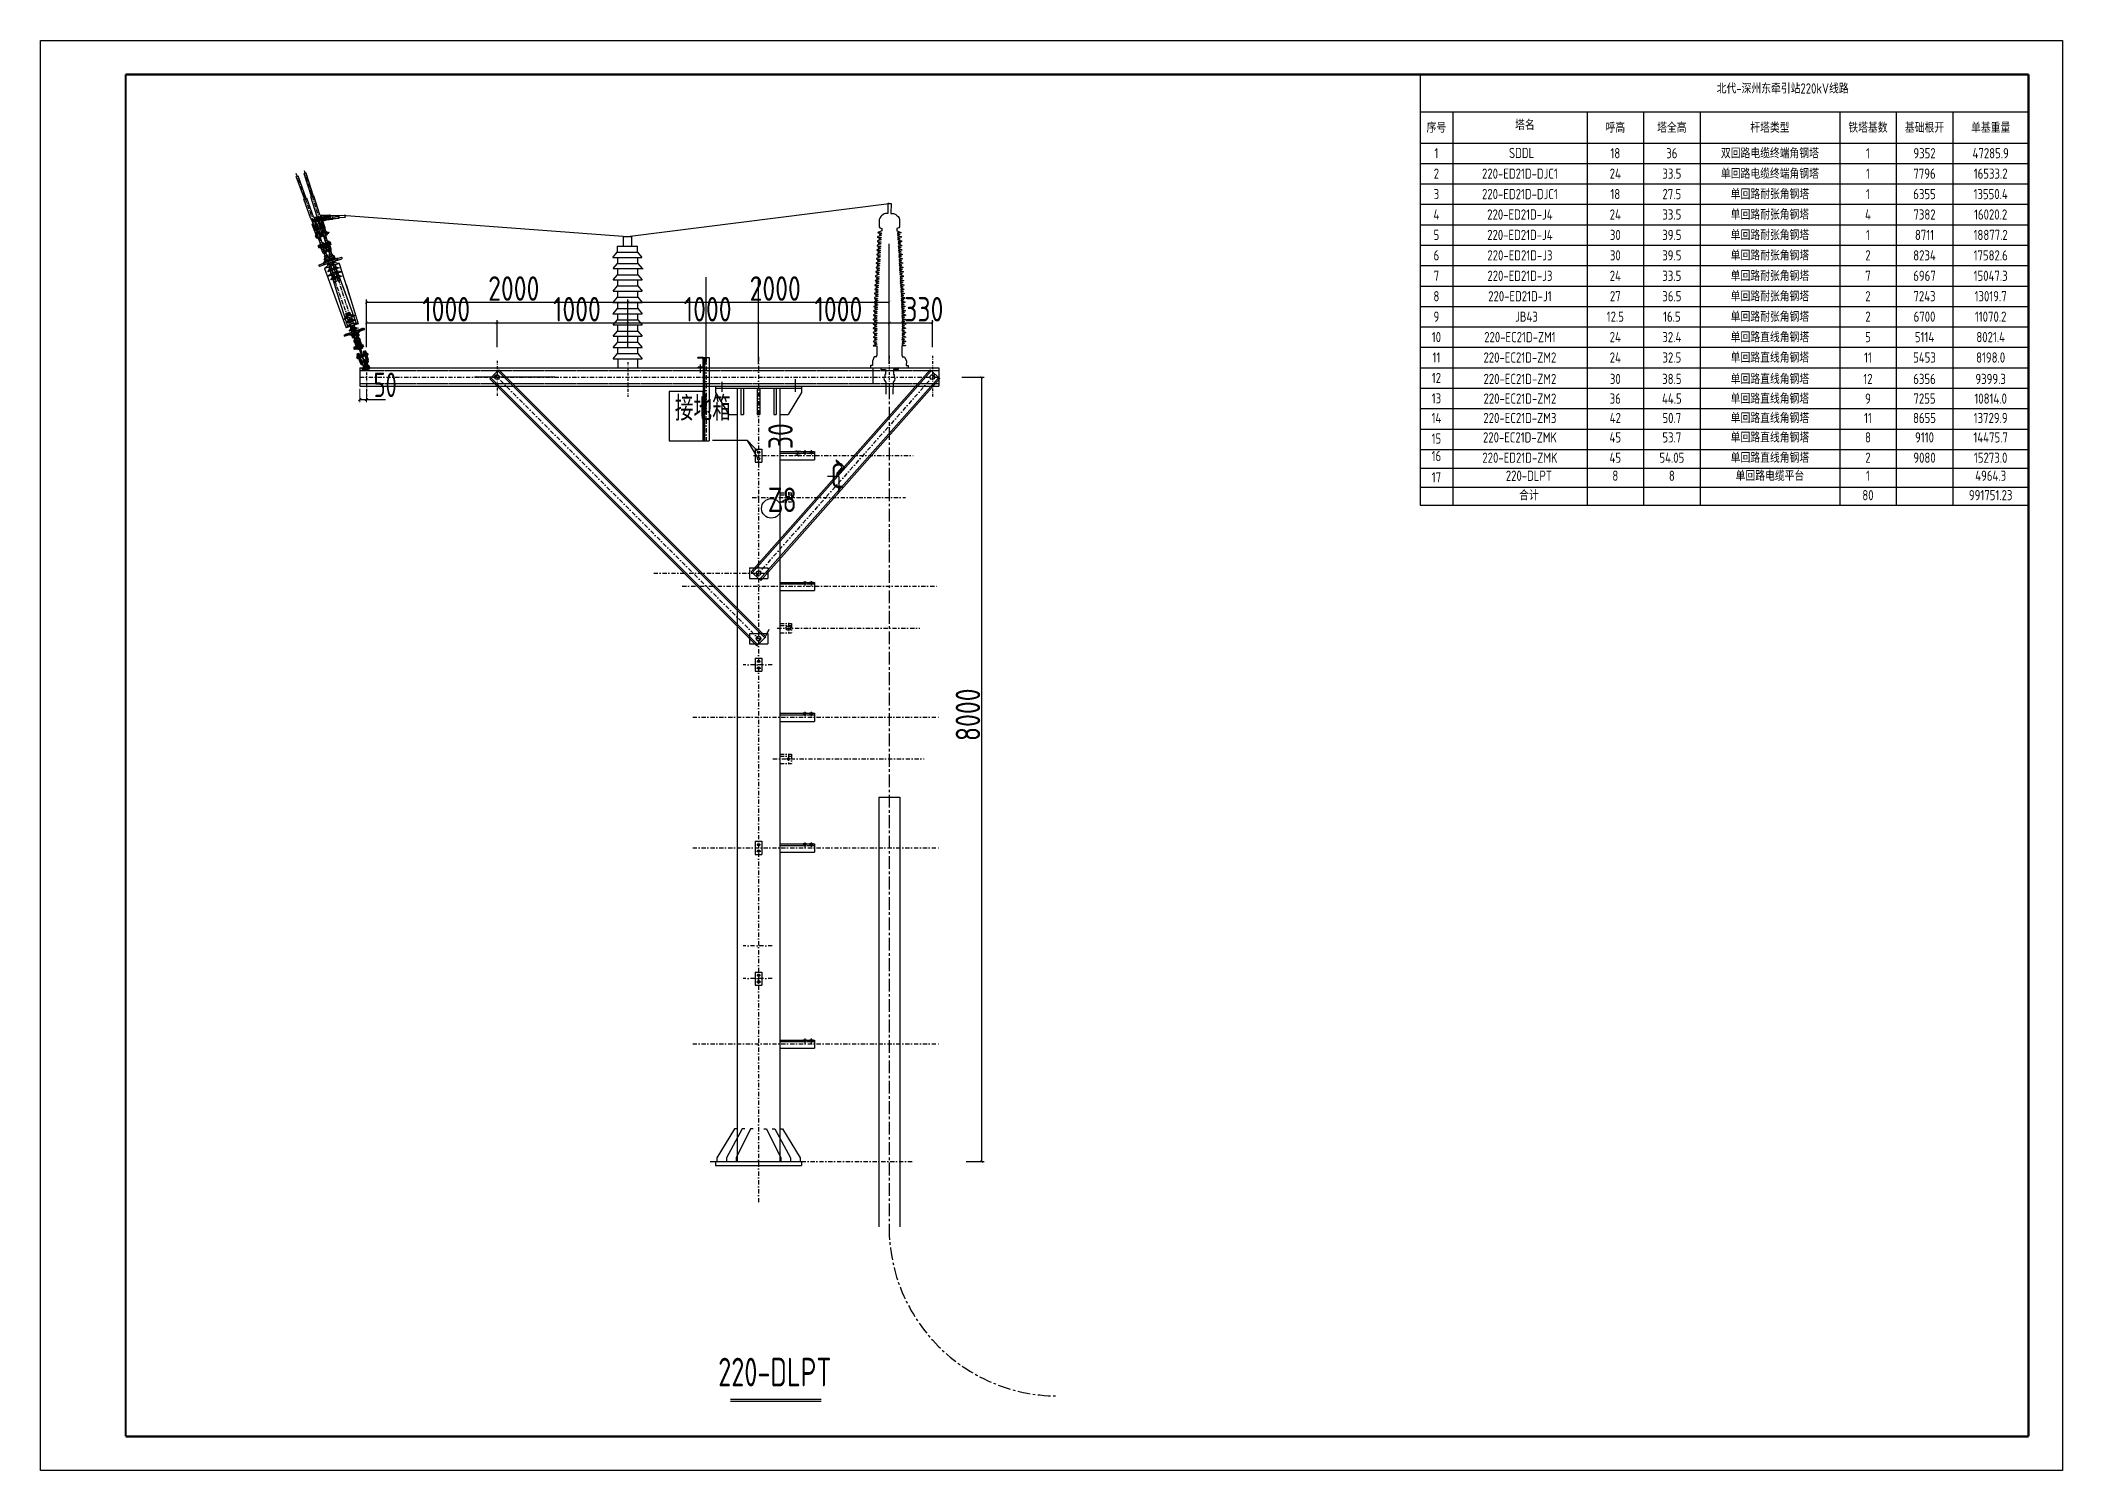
# Model space of a CAD drawing. Header units: millimetres. Extents: x 601 to 1195, y -2888 to -2468.
import ezdxf
from ezdxf.enums import TextEntityAlignment as Align

# ---------------------------------------------------------------- set-up
doc = ezdxf.new("R2010")
doc.units = ezdxf.units.MM
for name, pattern in [('CENTER', [2, 1.25, -0.25, 0.25, -0.25]), ('CENTERX2', [4, 2.5, -0.5, 0.5, -0.5]), ('CONTINOUS', [0]), ('DASHDOT2', [0.5, 0.25, -0.125, 0, -0.125]), ('DASHED', [0.008, 0.005, -0.003])]:
    doc.linetypes.add(name, pattern=pattern)
for name, color, linetype in [('2', 2, 'DASHED'), ('CENTER', 1, 'CENTER'), ('DASHED', 2, 'DASHED'), ('DIM', 3, 'Continuous'), ('DIMENSIONS', 5, 'Continuous'), ('DIMENTION', 5, 'Continuous'), ('TEMP', 7, 'Continuous')]:
    doc.layers.add(name, color=color, linetype=linetype)
doc.layers.add('3', color=1, linetype='Continuous', lineweight=18)
doc.styles.add('HZTSS', font='tssdeng.shx', dxfattribs={"width": 0.8, "bigfont": 'tssdchn.shx'})
doc.styles.get("Standard").update_dxf_attribs({"font": 'tssdeng.shx', "width": 0.7, "bigfont": 'tssdchn.shx'})

msp = doc.modelspace()

# ---------------------------------------------------------------- texts
at = {"width": 0.8}
msp.add_text('北代-深州东牵引站220kV线路', height=3, dxfattribs=at).set_placement((1112.85, -2481.92), align=Align.MIDDLE_CENTER)
at = {"linetype": 'Continuous', "width": 0.8}
for s, p in [('序号', (1011.14, -2493.42)), ('塔名', (1037.12, -2492.61)), ('呼高', (1063.69, -2493.42)), ('塔全高', (1080.3, -2493.42)), ('杆塔类型', (1109.11, -2493.42)), ('铁塔基数', (1137.91, -2493.42)), ('基础根开', (1154.52, -2493.42)), ('单基重量', (1173.95, -2493.42)), ('1', (1011.14, -2500.94)), ('SDDL', (1036.16, -2500.86)), ('18', (1063.69, -2500.94)), ('36', (1080.3, -2500.94)), ('双回路电缆终端角钢塔', (1109.11, -2500.94)), ('1', (1137.91, -2500.94)), ('9352', (1154.52, -2500.94)), ('47285.9', (1173.95, -2500.94)), ('2', (1011.14, -2506.94)), ('220-ED21D-DJC1', (1035.67, -2506.94)), ('24', (1063.69, -2506.94)), ('33.5', (1080.3, -2506.94)), ('单回路电缆终端角钢塔', (1109.11, -2506.94)), ('1', (1137.91, -2506.94)), ('7796', (1154.52, -2506.94)), ('16533.2', (1173.95, -2506.94)), ('3', (1011.14, -2512.94)), ('220-ED21D-DJC1', (1035.67, -2512.94)), ('18', (1063.69, -2512.94)), ('27.5', (1080.3, -2512.94)), ('单回路耐张角钢塔', (1109.11, -2512.94)), ('1', (1137.91, -2512.94)), ('6355', (1154.52, -2512.94)), ('13550.4', (1173.95, -2512.94)), ('4', (1011.14, -2518.94)), ('220-ED21D-J4', (1035.67, -2518.94)), ('24', (1063.69, -2518.94)), ('33.5', (1080.3, -2518.94)), ('单回路耐张角钢塔', (1109.11, -2518.94)), ('4', (1137.91, -2518.94)), ('7382', (1154.52, -2518.94)), ('16020.2', (1173.95, -2518.94)), ('5', (1011.14, -2524.94)), ('220-ED21D-J4', (1035.67, -2524.94)), ('30', (1063.69, -2524.94)), ('39.5', (1080.3, -2524.94)), ('单回路耐张角钢塔', (1109.11, -2524.94)), ('1', (1137.91, -2524.94)), ('8711', (1154.52, -2524.94)), ('18877.2', (1173.95, -2524.94)), ('6', (1011.14, -2530.94)), ('220-ED21D-J3', (1035.67, -2530.94)), ('30', (1063.69, -2530.94)), ('39.5', (1080.3, -2530.94)), ('单回路耐张角钢塔', (1109.11, -2530.94)), ('2', (1137.91, -2530.94)), ('8234', (1154.52, -2530.94)), ('17582.6', (1173.95, -2530.94)), ('7', (1011.14, -2536.94)), ('220-ED21D-J3', (1035.67, -2536.94)), ('24', (1063.69, -2536.94)), ('33.5', (1080.3, -2536.94)), ('单回路耐张角钢塔', (1109.11, -2536.94)), ('7', (1137.91, -2536.94)), ('6967', (1154.52, -2536.94)), ('15047.3', (1173.95, -2536.94)), ('8', (1011.14, -2542.94)), ('220-ED21D-J1', (1035.67, -2542.94)), ('27', (1063.69, -2542.94)), ('36.5', (1080.3, -2542.94)), ('单回路耐张角钢塔', (1109.11, -2542.94)), ('2', (1137.91, -2542.94)), ('7243', (1154.52, -2542.94)), ('13019.7', (1173.95, -2542.94)), ('9', (1011.14, -2548.94)), ('JB43', (1037.59, -2548.94)), ('12.5', (1063.69, -2548.94)), ('16.5', (1080.3, -2548.94)), ('单回路耐张角钢塔', (1109.11, -2548.94)), ('2', (1137.91, -2548.94)), ('6700', (1154.52, -2548.94)), ('11070.2', (1173.95, -2548.94)), ('10', (1011.14, -2554.94)), ('220-EC21D-ZM1', (1035.67, -2554.94)), ('24', (1063.69, -2554.94)), ('32.4', (1080.3, -2554.94)), ('单回路直线角钢塔', (1109.11, -2554.94)), ('5', (1137.91, -2554.94)), ('5114', (1154.52, -2554.94)), ('8021.4', (1173.95, -2554.94)), ('11', (1011.14, -2560.94)), ('220-EC21D-ZM2', (1035.67, -2560.94)), ('24', (1063.69, -2560.94)), ('32.5', (1080.3, -2560.94)), ('单回路直线角钢塔', (1109.11, -2560.94)), ('11', (1137.91, -2560.94)), ('5453', (1154.52, -2560.94)), ('8198.0', (1173.95, -2560.94)), ('12', (1011.14, -2566.94)), ('220-EC21D-ZM2', (1035.67, -2567.23)), ('30', (1063.69, -2567.23)), ('38.5', (1080.3, -2567.23)), ('单回路直线角钢塔', (1109.11, -2567.23)), ('12', (1137.91, -2567.23)), ('6356', (1154.52, -2567.23)), ('9399.3', (1173.95, -2567.23)), ('13', (1011.14, -2572.94)), ('220-EC21D-ZM2', (1035.67, -2573)), ('36', (1063.69, -2573)), ('44.5', (1080.3, -2573)), ('单回路直线角钢塔', (1109.11, -2573)), ('9', (1137.91, -2573)), ('7255', (1154.52, -2573)), ('10814.0', (1173.95, -2573)), ('14', (1011.14, -2578.7)), ('220-EC21D-ZM3', (1035.67, -2578.7)), ('42', (1063.69, -2578.7)), ('50.7', (1080.3, -2578.7)), ('单回路直线角钢塔', (1109.11, -2578.7)), ('11', (1137.91, -2578.7)), ('8655', (1154.52, -2578.7)), ('13729.9', (1173.95, -2578.7)), ('15', (1011.14, -2584.75)), ('220-EC21D-ZMK', (1035.67, -2584.4)), ('45', (1063.69, -2584.4)), ('53.7', (1080.3, -2584.4)), ('单回路直线角钢塔', (1109.11, -2584.4)), ('8', (1137.91, -2584.4)), ('9110', (1154.52, -2584.4)), ('14475.7', (1173.95, -2584.4)), ('16', (1011.14, -2589.88)), ('220-ED21D-ZMK', (1035.67, -2590.37)), ('45', (1063.69, -2590.37)), ('54.05', (1080.3, -2590.37)), ('单回路直线角钢塔', (1109.11, -2590.37)), ('2', (1137.91, -2590.37)), ('9080', (1154.52, -2590.37)), ('15273.0', (1173.95, -2590.37)), ('17', (1011.14, -2596.12)), ('220-DLPT', (1038.31, -2595.66)), ('8', (1063.69, -2595.66)), ('8', (1080.3, -2595.66)), ('单回路电缆平台', (1109.11, -2595.66)), ('1', (1137.91, -2595.66)), ('4964.3', (1173.95, -2595.66)), ('合计', (1038.31, -2601.37)), ('80', (1137.91, -2601.37)), ('991751.23', (1173.95, -2601.37))]:
    msp.add_text(s, height=3, dxfattribs=at).set_placement(p, align=Align.MIDDLE_CENTER)
at = {"color": 7, "style": 'HZTSS', "width": 0.8}
for s, p in [('2000', (732.59, -2544.28)), ('2000', (809.39, -2544.28)), ('1000', (713.25, -2550.37)), ('1000', (751.65, -2550.37)), ('1000', (790.05, -2550.37)), ('1000', (828.45, -2550.37)), ('330', (854.83, -2550.37))]:
    msp.add_text(s, height=7.2, dxfattribs=at).set_placement(p)
at = {"style": 'HZTSS', "width": 0.8}
for s, p in [('接地箱', (787.43, -2579.49)), ('Z8', (814.72, -2606.33))]:
    msp.add_text(s, height=7.2, dxfattribs=at).set_placement(p)
at = {"color": 7, "style": 'HZTSS', "width": 0.8}
for s, p in [('30', (822.08, -2587.86)), ('8000', (877.12, -2673.58))]:
    msp.add_text(s, height=7.2, rotation=90, dxfattribs=at).set_placement(p)
at = {"color": 7, "lineweight": -3, "width": 0.7}
msp.add_text('220-DLPT', height=8.4, dxfattribs=at).set_placement((816.79, -2863.1), align=Align.CENTER)
at = {"layer": 'DIM', "color": 7, "style": 'HZTSS', "width": 0.8}
msp.add_text('C', height=7.2, dxfattribs=at).set_placement((833.17, -2599.23))
at = {"layer": 'TEMP', "color": 1, "width": 0.7}
msp.add_text('50', height=7.2, dxfattribs=at).set_placement((698.94, -2572.56))

# ---------------------------------------------------------------- linework, layer by layer
at = {"color": 3}
for p, q in [((601.07, -2887.82), (601.07, -2467.82)), ((601.07, -2467.82), (1195.07, -2467.82)), ((601.07, -2887.82), (601.07, -2467.82)), ((1195.07, -2467.82), (1195.07, -2887.82)), ((773.5, -2525.39), (850.43, -2515.69)), ((689.58, -2519.17), (773.5, -2525.39)), ((847.38, -2690.04), (847.38, -2816.29)), ((847.38, -2690.04), (853.52, -2690.04)), ((853.52, -2690.04), (853.52, -2816.29)), ((1195.07, -2887.82), (601.07, -2887.82))]:
    msp.add_line(p, q, dxfattribs=at)
at = {"linetype": 'Continuous'}
for p, q in [((1006.33, -2477.82), (1185.07, -2477.82)), ((1006.33, -2477.82), (1006.33, -2604.29)), ((1185.07, -2477.82), (1185.07, -2604.29)), ((1006.33, -2488.81), (1185.07, -2488.81)), ((1015.95, -2488.81), (1015.95, -2604.29)), ((1015.95, -2488.81), (1015.95, -2604.29)), ((1055.39, -2488.81), (1055.39, -2604.29)), ((1072, -2488.81), (1072, -2604.29)), ((1088.61, -2488.81), (1088.61, -2604.29)), ((1129.6, -2488.81), (1129.6, -2604.29)), ((1146.21, -2488.81), (1146.21, -2604.29)), ((1162.83, -2488.81), (1162.83, -2604.29)), ((1006.33, -2497.94), (1185.07, -2497.94)), ((1006.33, -2503.94), (1185.07, -2503.94)), ((1006.33, -2509.94), (1185.07, -2509.94)), ((1006.33, -2515.94), (1185.07, -2515.94)), ((682.17, -2523.71), (682.21, -2523.96)), ((682.36, -2523.64), (682.49, -2523.86)), ((683.86, -2523.14), (683.89, -2523.39)), ((684.05, -2523.08), (684.17, -2523.3)), ((1006.33, -2521.94), (1185.07, -2521.94)), ((1006.33, -2521.94), (1185.07, -2521.94)), ((683.45, -2527.87), (683.68, -2528.5)), ((684.03, -2527.66), (684.26, -2528.29)), ((684.47, -2530.09), (684.51, -2530.34)), ((684.66, -2530.02), (684.79, -2530.24)), ((684.97, -2527.34), (685.17, -2527.98)), ((685.55, -2527.16), (685.75, -2527.8)), ((685.89, -2529.61), (685.92, -2529.86)), ((686.09, -2529.55), (686.21, -2529.77)), ((1006.33, -2527.94), (1185.07, -2527.94)), ((685.21, -2530.94), (684.63, -2531.15)), ((685.21, -2530.94), (684.63, -2531.15)), ((686.6, -2530.48), (686.01, -2530.67)), ((686.6, -2530.48), (686.01, -2530.67)), ((1006.33, -2533.94), (1185.07, -2533.94)), ((1006.33, -2539.94), (1185.07, -2539.94)), ((1006.33, -2545.94), (1185.07, -2545.94)), ((1006.33, -2551.94), (1185.07, -2551.94)), ((694.4, -2558.21), (694.17, -2557.58)), ((694.23, -2557.74), (694.2, -2557.75)), ((694.59, -2557.3), (694.24, -2557.43)), ((694.34, -2558.06), (694.31, -2558.07)), ((694.64, -2558.12), (694.44, -2557.48)), ((694.49, -2557.64), (694.46, -2557.65)), ((694.87, -2557.22), (694.52, -2557.33)), ((694.59, -2557.96), (694.56, -2557.97)), ((694.58, -2558.28), (694.56, -2558.29)), ((695.53, -2560.71), (694.66, -2558.31)), ((694.98, -2558.01), (694.75, -2557.38)), ((694.83, -2558.19), (694.79, -2558.2)), ((694.84, -2557.52), (694.8, -2557.53)), ((695.7, -2560.65), (694.84, -2558.25)), ((694.9, -2558.16), (694.87, -2558.17)), ((695.67, -2560.66), (694.9, -2558.23)), ((694.95, -2557.84), (694.92, -2557.85)), ((695.23, -2557.93), (695.03, -2557.3)), ((695.11, -2557.44), (695.08, -2557.45)), ((695.84, -2560.61), (695.08, -2558.18)), ((695.15, -2558.09), (695.12, -2558.1)), ((695.21, -2557.77), (695.18, -2557.78)), ((695.94, -2560.23), (695.84, -2559.95)), ((696.1, -2560.2), (696.01, -2559.91)), ((696.05, -2559.87), (696.15, -2560.16)), ((696.22, -2559.84), (696.31, -2560.14)), ((696.64, -2559.66), (696.74, -2559.95)), ((696.82, -2559.65), (696.91, -2559.95)), ((1006.33, -2557.94), (1185.07, -2557.94)), ((694.17, -2560.55), (694.28, -2560.84)), ((694.32, -2560.44), (694.41, -2560.73)), ((694.76, -2560.33), (694.87, -2560.62)), ((695.24, -2561.92), (694.81, -2562.08)), ((695.33, -2561.86), (694.89, -2562)), ((694.92, -2560.25), (695.01, -2560.55)), ((695.08, -2560.55), (694.97, -2560.26)), ((695.22, -2560.48), (695.13, -2560.19)), ((696.18, -2562.55), (696.22, -2562.79)), ((696.24, -2562.52), (696.27, -2562.77)), ((696.37, -2562.48), (696.5, -2562.69)), ((696.43, -2562.46), (696.55, -2562.68)), ((696.69, -2561.4), (697.12, -2561.24)), ((696.8, -2561.4), (697.24, -2561.26)), ((1006.33, -2563.94), (1185.07, -2563.94)), ((1006.33, -2569.94), (1185.07, -2569.94)), ((1006.33, -2569.94), (1185.07, -2569.94)), ((1006.33, -2575.94), (1185.07, -2575.94)), ((1006.33, -2581.94), (1185.07, -2581.94)), ((1006.33, -2587.94), (1185.07, -2587.94)), ((1006.33, -2593.47), (1185.07, -2593.47)), ((1006.33, -2599), (1185.07, -2599)), ((1006.33, -2604.29), (1185.07, -2604.29))]:
    msp.add_line(p, q, dxfattribs=at)
at = {"color": 0}
for p, q in [((678.59, -2514.37), (676.22, -2507.81)), ((679.16, -2514.2), (676.78, -2507.61)), ((680.67, -2513.66), (678.58, -2507.01)), ((681.25, -2513.51), (679.15, -2506.83)), ((678.45, -2514.47), (679.32, -2514.16)), ((680.54, -2520.25), (678.45, -2514.47)), ((681.3, -2519.65), (679.32, -2514.16)), ((680.53, -2513.75), (681.41, -2513.47)), ((682.37, -2519.61), (680.53, -2513.75)), ((683.16, -2519.04), (681.41, -2513.47)), ((680.84, -2521.77), (681.2, -2521.64)), ((680.84, -2521.77), (681.57, -2523.79)), ((681.2, -2521.64), (680.91, -2520.83)), ((681.2, -2521.64), (681.71, -2523.04)), ((681.4, -2521), (684.25, -2520.75)), ((681.41, -2522.22), (681.99, -2522.01)), ((681.46, -2519.75), (684.13, -2519.53)), ((681.78, -2521.43), (681.62, -2520.99)), ((681.77, -2519.79), (683.98, -2519.61)), ((681.94, -2520.84), (681.77, -2519.79)), ((682.14, -2521.3), (681.78, -2521.43)), ((681.78, -2521.43), (682.28, -2522.83)), ((681.85, -2519.81), (681.85, -2519.81)), ((684.12, -2520.69), (681.92, -2520.88)), ((682.01, -2520.93), (682.01, -2520.93)), ((682.14, -2521.3), (682.87, -2523.33)), ((682.61, -2521.14), (682.98, -2521.03)), ((682.61, -2521.14), (683.26, -2523.2)), ((682.98, -2521.03), (682.72, -2520.21)), ((682.98, -2521.03), (683.43, -2522.45)), ((683.16, -2521.62), (683.75, -2521.43)), ((683.2, -2520.39), (686.06, -2520.26)), ((683.31, -2519.15), (685.99, -2519.04)), ((683.32, -2519.66), (683.32, -2519.66)), ((683.56, -2520.84), (683.42, -2520.39)), ((683.45, -2520.76), (683.45, -2520.76)), ((683.93, -2520.73), (683.56, -2520.84)), ((683.56, -2520.84), (684.01, -2522.26)), ((683.62, -2519.21), (685.84, -2519.12)), ((683.75, -2520.25), (683.62, -2519.21)), ((683.7, -2519.23), (683.7, -2519.23)), ((685.94, -2520.2), (683.72, -2520.29)), ((683.82, -2520.35), (683.82, -2520.35)), ((683.93, -2520.73), (684.58, -2522.78)), ((684.1, -2520.69), (683.99, -2519.63)), ((684.12, -2519.53), (684.99, -2519.67)), ((684.2, -2520.75), (685.09, -2520.47)), ((684.22, -2519.52), (684.23, -2519.52)), ((684.96, -2519.66), (686.88, -2519.51)), ((685.07, -2520.48), (686.92, -2520.29)), ((685.17, -2519.14), (685.17, -2519.14)), ((685.26, -2520.24), (685.26, -2520.24)), ((685.91, -2520.2), (685.85, -2519.13)), ((685.98, -2519.04), (686.85, -2519.22)), ((686.02, -2520.26), (686.91, -2520.02)), ((686.09, -2519.04), (686.09, -2519.04)), ((686.82, -2519.2), (688.74, -2519.14)), ((686.84, -2519.5), (686.93, -2520.29)), ((686.86, -2519.59), (688.59, -2519.43)), ((686.89, -2520.03), (688.75, -2519.92)), ((686.9, -2520.21), (688.72, -2520.05)), ((688.7, -2519.12), (688.75, -2519.91)), ((688.71, -2519.22), (690.46, -2519.12)), ((688.73, -2519.84), (690.56, -2519.75))]:
    msp.add_line(p, q, dxfattribs=at)
for p, q in [((850.43, -2515.69), (849.97, -2515.69)), ((849.97, -2515.69), (850.01, -2518.61)), ((850.48, -2515.69), (850.93, -2515.69)), ((850.93, -2515.69), (850.9, -2518.61)), ((682.43, -2525.96), (681.6, -2523.64)), ((681.6, -2523.64), (682.43, -2525.96)), ((683.88, -2529.05), (682.2, -2524.41)), ((682.2, -2524.41), (682.72, -2525.85)), ((682.76, -2523.23), (683.59, -2525.54)), ((683.59, -2525.54), (682.76, -2523.23)), ((684.45, -2528.84), (682.78, -2524.2)), ((683.3, -2525.64), (682.78, -2524.2)), ((684.03, -2525.39), (683.29, -2523.05)), ((683.29, -2523.05), (684.03, -2525.39)), ((683.74, -2524.45), (683.44, -2524.55)), ((683.72, -2524.44), (683.8, -2524.65)), ((685.34, -2528.54), (683.86, -2523.83)), ((683.86, -2523.83), (684.32, -2525.3)), ((685.93, -2528.36), (684.45, -2523.65)), ((684.91, -2525.12), (684.45, -2523.65)), ((684.47, -2522.68), (685.2, -2525.02)), ((685.2, -2525.02), (684.47, -2522.68)), ((685.2, -2523.99), (684.91, -2524.09)), ((684.91, -2524.09), (684.97, -2524.29)), ((684.97, -2524.29), (685.27, -2524.2)), ((685.36, -2524.49), (685.06, -2524.58)), ((685.36, -2524.49), (685.2, -2523.99)), ((685.27, -2524.2), (685.68, -2524.07)), ((685.27, -2524.2), (685.36, -2524.49)), ((685.36, -2524.49), (685.78, -2524.36)), ((685.42, -2524.7), (685.36, -2524.49)), ((685.38, -2523.93), (685.45, -2524.14)), ((685.54, -2524.44), (685.61, -2524.65)), ((685.69, -2524.07), (685.78, -2524.36)), ((848.22, -2523.73), (847.02, -2524.19)), ((847.02, -2524.19), (847.07, -2524.37)), ((847.07, -2524.37), (848.05, -2524.34)), ((847.6, -2520.05), (847.46, -2520.41)), ((847.46, -2520.41), (847.49, -2522.59)), ((847.49, -2522.59), (847.64, -2522.87)), ((847.91, -2519.55), (847.6, -2520.05)), ((847.64, -2522.87), (848.23, -2523.02)), ((848.15, -2519.29), (847.91, -2519.55)), ((848.05, -2524.34), (848.11, -2524.51)), ((848.58, -2518.97), (848.15, -2519.29)), ((848.27, -2523.31), (848.22, -2523.73)), ((848.23, -2523.02), (848.27, -2523.31)), ((848.92, -2518.75), (848.58, -2518.97)), ((849.28, -2518.62), (848.92, -2518.75)), ((850.01, -2518.61), (849.28, -2518.62)), ((850.9, -2518.61), (851.63, -2518.62)), ((851.63, -2518.62), (851.99, -2518.75)), ((851.99, -2518.75), (852.33, -2518.97)), ((852.33, -2518.97), (852.75, -2519.29)), ((852.68, -2523.02), (852.64, -2523.31)), ((852.64, -2523.31), (852.68, -2523.73)), ((853.27, -2522.87), (852.68, -2523.02)), ((852.68, -2523.73), (853.89, -2524.19)), ((852.75, -2519.29), (853, -2519.55)), ((852.86, -2524.34), (852.8, -2524.51)), ((853.83, -2524.37), (852.86, -2524.34)), ((853, -2519.55), (853.3, -2520.05)), ((853.41, -2522.59), (853.27, -2522.87)), ((853.3, -2520.05), (853.44, -2520.41)), ((853.44, -2520.41), (853.41, -2522.59)), ((853.89, -2524.19), (853.83, -2524.37)), ((682.1, -2525.03), (681.81, -2525.14)), ((681.81, -2525.14), (682.06, -2525.83)), ((681.88, -2525.34), (682.17, -2525.23)), ((682.28, -2525.52), (681.99, -2525.63)), ((682.06, -2525.83), (682.35, -2525.73)), ((682.35, -2525.73), (682.28, -2525.52)), ((682.72, -2525.85), (682.43, -2525.96)), ((682.91, -2528.19), (682.62, -2528.29)), ((682.62, -2528.29), (682.77, -2528.7)), ((682.77, -2528.24), (682.7, -2528.04)), ((682.77, -2528.7), (683.06, -2528.59)), ((682.84, -2527.99), (683.13, -2527.88)), ((683.13, -2528.8), (682.84, -2527.99)), ((682.99, -2528.85), (682.91, -2528.65)), ((683.21, -2528.1), (682.92, -2528.2)), ((683.35, -2528.49), (683.06, -2528.59)), ((683.36, -2527.61), (683.07, -2527.71)), ((683.07, -2527.71), (683.9, -2530.02)), ((683.13, -2527.88), (683.2, -2528.09)), ((683.42, -2528.69), (683.13, -2528.8)), ((683.2, -2528.09), (683.2, -2528.09)), ((683.55, -2524.51), (683.26, -2524.61)), ((683.26, -2524.61), (683.33, -2524.82)), ((683.59, -2525.54), (683.3, -2525.64)), ((683.33, -2524.82), (683.62, -2524.71)), ((683.35, -2528.49), (683.35, -2528.49)), ((683.88, -2529.05), (683.36, -2527.61)), ((683.72, -2525), (683.43, -2525.11)), ((683.43, -2525.11), (683.51, -2525.31)), ((683.44, -2524.55), (683.66, -2525.25)), ((683.51, -2524.75), (683.8, -2524.66)), ((683.51, -2525.31), (683.8, -2525.2)), ((683.72, -2525), (683.55, -2524.51)), ((683.89, -2524.95), (683.6, -2525.04)), ((683.62, -2524.71), (684.03, -2524.56)), ((683.62, -2524.71), (683.72, -2525)), ((683.66, -2525.25), (683.96, -2525.16)), ((683.72, -2525), (684.14, -2524.85)), ((683.8, -2525.2), (683.72, -2525)), ((684.45, -2528.84), (683.88, -2529.05)), ((683.96, -2525.16), (683.89, -2524.95)), ((683.9, -2524.95), (683.98, -2525.15)), ((684.22, -2527.29), (683.93, -2527.4)), ((683.93, -2527.4), (684.45, -2528.84)), ((684.03, -2524.57), (684.14, -2524.85)), ((684.32, -2525.3), (684.03, -2525.39)), ((684.42, -2527.64), (684.12, -2527.73)), ((684.12, -2527.73), (684.25, -2528.14)), ((684.77, -2529.71), (684.19, -2529.92)), ((684.27, -2527.69), (684.2, -2527.48)), ((685.06, -2529.6), (684.22, -2527.29)), ((684.25, -2528.14), (684.54, -2528.05)), ((684.29, -2527.47), (684.57, -2527.36)), ((684.36, -2527.67), (684.29, -2527.47)), ((684.35, -2527.44), (684.64, -2527.35)), ((684.61, -2528.26), (684.35, -2527.44)), ((684.65, -2527.58), (684.36, -2527.68)), ((684.37, -2530.42), (684.63, -2531.15)), ((684.37, -2530.42), (684.63, -2531.15)), ((684.37, -2530.42), (684.63, -2531.15)), ((684.46, -2528.3), (684.4, -2528.1)), ((684.71, -2527.56), (684.42, -2527.66)), ((684.79, -2527.96), (684.5, -2528.07)), ((684.58, -2528.28), (684.5, -2528.07)), ((684.84, -2527.96), (684.54, -2528.05)), ((684.57, -2527.36), (684.65, -2527.56)), ((684.87, -2528.17), (684.58, -2528.28)), ((684.88, -2527.08), (684.59, -2527.17)), ((684.59, -2527.17), (685.33, -2529.51)), ((684.9, -2528.17), (684.61, -2528.26)), ((684.64, -2527.35), (684.71, -2527.55)), ((684.79, -2527.97), (684.65, -2527.56)), ((684.65, -2527.56), (684.87, -2528.17)), ((684.71, -2527.55), (684.71, -2527.55)), ((684.84, -2527.96), (684.84, -2527.96)), ((685.34, -2528.54), (684.88, -2527.08)), ((685.2, -2525.02), (684.91, -2525.12)), ((684.95, -2530.21), (685.21, -2530.94)), ((684.95, -2530.21), (685.21, -2530.94)), ((684.95, -2530.21), (685.21, -2530.94)), ((685.06, -2524.58), (685.13, -2524.79)), ((685.13, -2524.79), (685.42, -2524.7)), ((685.93, -2528.36), (685.34, -2528.54)), ((685.76, -2526.8), (685.47, -2526.89)), ((685.47, -2526.89), (685.93, -2528.36)), ((686.21, -2529.24), (685.62, -2529.42)), ((686.5, -2529.15), (685.76, -2526.8)), ((685.78, -2529.93), (686.01, -2530.67)), ((685.78, -2529.93), (686.01, -2530.67)), ((685.78, -2529.93), (686.01, -2530.67)), ((685.82, -2526.98), (686.11, -2526.88)), ((685.88, -2527.18), (685.82, -2526.98)), ((686.18, -2527.1), (685.88, -2527.19)), ((686.3, -2527.49), (686.01, -2527.59)), ((686.07, -2527.8), (686.01, -2527.59)), ((686.37, -2527.71), (686.07, -2527.8)), ((686.11, -2526.88), (686.17, -2527.09)), ((686.3, -2527.5), (686.17, -2527.09)), ((686.17, -2527.09), (686.37, -2527.71)), ((686.36, -2529.75), (686.6, -2530.48)), ((686.36, -2529.75), (686.6, -2530.48)), ((686.37, -2529.75), (686.6, -2530.48)), ((769.17, -2531.55), (770.51, -2530)), ((769.19, -2531.53), (770.51, -2530)), ((770.51, -2528.22), (770.51, -2529.99)), ((770.51, -2528.24), (776.49, -2528.24)), ((770.51, -2529.99), (776.49, -2529.99)), ((770.51, -2529.99), (776.49, -2529.99)), ((772.26, -2525.39), (774.74, -2525.39)), ((772.26, -2525.39), (772.26, -2528.24)), ((774.74, -2525.39), (774.74, -2528.24)), ((776.48, -2530), (777.77, -2531.55)), ((776.48, -2530), (777.75, -2531.53)), ((776.49, -2529.99), (776.49, -2528.22)), ((846.91, -2529.22), (846.8, -2529.31)), ((846.8, -2529.31), (846.8, -2529.43)), ((846.8, -2529.43), (847.78, -2529.42)), ((847.73, -2530.21), (846.81, -2530.54)), ((847.89, -2527.59), (846.86, -2527.98)), ((846.86, -2527.98), (846.86, -2528.19)), ((846.86, -2528.19), (847.84, -2528.18)), ((847.61, -2528.98), (846.91, -2529.22)), ((847.94, -2526.36), (846.92, -2526.72)), ((846.92, -2526.72), (846.94, -2526.95)), ((846.94, -2526.95), (847.91, -2526.93)), ((847.03, -2525.41), (846.95, -2525.49)), ((846.95, -2525.49), (846.98, -2525.65)), ((846.98, -2525.65), (847.94, -2525.64)), ((847.12, -2529.84), (847.02, -2529.9)), ((847.02, -2529.9), (847.05, -2530.02)), ((847.16, -2525.37), (847.03, -2525.41)), ((847.05, -2530.02), (847.72, -2530.02)), ((847.78, -2529.58), (847.12, -2529.84)), ((847.98, -2525.12), (847.16, -2525.37)), ((847.2, -2528.55), (847.19, -2528.73)), ((847.19, -2528.73), (847.82, -2528.72)), ((847.84, -2528.34), (847.2, -2528.55)), ((847.9, -2527.09), (847.24, -2527.28)), ((847.24, -2527.28), (847.24, -2527.42)), ((847.24, -2527.42), (847.89, -2527.42)), ((847.36, -2526.05), (847.35, -2526.17)), ((847.35, -2526.17), (847.94, -2526.16)), ((847.47, -2525.97), (847.36, -2526.05)), ((848.02, -2525.78), (847.47, -2525.97)), ((848.11, -2524.51), (847.51, -2524.75)), ((847.51, -2524.75), (847.52, -2524.9)), ((847.52, -2524.9), (848.03, -2524.89)), ((847.82, -2528.86), (847.61, -2528.98)), ((847.72, -2530.02), (847.73, -2530.21)), ((847.78, -2529.42), (847.78, -2529.58)), ((847.82, -2528.72), (847.82, -2528.86)), ((847.84, -2528.18), (847.84, -2528.34)), ((847.89, -2527.42), (847.89, -2527.59)), ((847.91, -2526.93), (847.9, -2527.09)), ((847.94, -2525.64), (848.02, -2525.78)), ((847.94, -2526.16), (847.94, -2526.36)), ((848.1, -2524.99), (847.98, -2525.12)), ((848.03, -2524.89), (848.1, -2524.99)), ((852.8, -2524.51), (853.39, -2524.75)), ((852.88, -2524.89), (852.8, -2524.99)), ((852.8, -2524.99), (852.92, -2525.12)), ((853.39, -2524.9), (852.88, -2524.89)), ((852.97, -2525.64), (852.88, -2525.78)), ((852.88, -2525.78), (853.43, -2525.97)), ((852.92, -2525.12), (853.75, -2525.37)), ((853.92, -2525.65), (852.97, -2525.64)), ((853.55, -2526.17), (852.97, -2526.16)), ((852.97, -2526.16), (852.97, -2526.36)), ((852.97, -2526.36), (853.98, -2526.72)), ((853.97, -2526.95), (853, -2526.93)), ((853, -2526.93), (853.01, -2527.09)), ((853.01, -2527.09), (853.66, -2527.28)), ((853.66, -2527.42), (853.01, -2527.42)), ((853.01, -2527.42), (853.01, -2527.59)), ((853.01, -2527.59), (854.05, -2527.98)), ((853.07, -2528.18), (853.06, -2528.34)), ((853.06, -2528.34), (853.7, -2528.55)), ((854.04, -2528.19), (853.07, -2528.18)), ((853.71, -2528.73), (853.08, -2528.72)), ((853.08, -2528.72), (853.08, -2528.86)), ((853.08, -2528.86), (853.29, -2528.98)), ((854.11, -2529.43), (853.13, -2529.42)), ((853.13, -2529.42), (853.13, -2529.58)), ((853.13, -2529.58), (853.78, -2529.84)), ((853.85, -2530.02), (853.18, -2530.02)), ((853.18, -2530.02), (853.18, -2530.21)), ((853.18, -2530.21), (854.09, -2530.54)), ((853.29, -2528.98), (853.99, -2529.22)), ((853.39, -2524.75), (853.39, -2524.9)), ((853.43, -2525.97), (853.55, -2526.05)), ((853.55, -2526.05), (853.55, -2526.17)), ((853.66, -2527.28), (853.66, -2527.42)), ((853.7, -2528.55), (853.71, -2528.73)), ((853.75, -2525.37), (853.87, -2525.41)), ((853.78, -2529.84), (853.88, -2529.9)), ((853.88, -2529.9), (853.85, -2530.02)), ((853.87, -2525.41), (853.96, -2525.49)), ((853.96, -2525.49), (853.92, -2525.65)), ((853.98, -2526.72), (853.97, -2526.95)), ((853.99, -2529.22), (854.11, -2529.31)), ((854.05, -2527.98), (854.04, -2528.19)), ((854.11, -2529.31), (854.11, -2529.43)), ((682.98, -2533.7), (688.13, -2531.84)), ((683.13, -2534.12), (688.29, -2532.26)), ((684.12, -2533.29), (685.1, -2532.17)), ((684.25, -2533.15), (689.47, -2531.51)), ((684.39, -2533.58), (689.62, -2531.94)), ((684.41, -2533.18), (685.16, -2532.33)), ((684.52, -2531.86), (684.42, -2532.06)), ((684.57, -2532.49), (684.42, -2532.06)), ((684.77, -2532.16), (684.47, -2532.27)), ((684.69, -2531.79), (684.49, -2531.23)), ((684.69, -2531.79), (684.49, -2531.23)), ((684.5, -2531.19), (685.34, -2530.89)), ((684.5, -2531.19), (685.34, -2530.89)), ((685.81, -2531.39), (684.52, -2531.86)), ((684.55, -2532.07), (684.66, -2532.37)), ((684.55, -2534.82), (685.58, -2533.8)), ((686.08, -2534.27), (684.55, -2534.82)), ((684.55, -2534.81), (687.84, -2543.93)), ((684.65, -2531.81), (684.87, -2532.43)), ((685.1, -2532.94), (684.96, -2532.56)), ((685.74, -2532.23), (685.02, -2532.49)), ((685.26, -2533.36), (685.37, -2533.66)), ((685.36, -2533.66), (685.8, -2533.5)), ((686, -2534.94), (685.37, -2535.76)), ((686.48, -2535.36), (685.37, -2535.76)), ((685.58, -2531.47), (685.38, -2530.91)), ((685.58, -2531.47), (685.38, -2530.91)), ((685.38, -2533.65), (685.82, -2533.49)), ((685.41, -2532.78), (686.43, -2531.71)), ((685.42, -2537.18), (686.45, -2536.16)), ((686.88, -2532.29), (685.48, -2532.03)), ((686.59, -2532.39), (685.53, -2532.19)), ((685.6, -2533.8), (685.53, -2533.6)), ((685.87, -2533.69), (685.58, -2533.8)), ((685.63, -2531.46), (685.86, -2532.1)), ((685.71, -2532.69), (686.49, -2531.87)), ((685.86, -2531.37), (685.76, -2531.58)), ((685.9, -2532.01), (685.76, -2531.58)), ((686.1, -2531.69), (685.76, -2531.81)), ((685.77, -2534.32), (688.68, -2543.57)), ((685.78, -2534.34), (686.85, -2533.36)), ((687.32, -2533.85), (685.78, -2534.34)), ((686.11, -2531.68), (685.8, -2531.78)), ((685.8, -2533.5), (686.24, -2533.34)), ((685.8, -2534.38), (686, -2534.93)), ((686, -2531.48), (685.81, -2531.39)), ((685.82, -2533.49), (686.26, -2533.34)), ((686.04, -2531.32), (685.86, -2530.75)), ((686.04, -2531.32), (685.86, -2530.75)), ((687.18, -2530.96), (685.86, -2531.37)), ((685.99, -2532.61), (685.86, -2532.25)), ((686.16, -2533.59), (685.86, -2533.7)), ((685.88, -2530.71), (686.73, -2530.44)), ((685.88, -2530.71), (686.73, -2530.44)), ((685.88, -2531.6), (685.99, -2531.9)), ((685.89, -2531.58), (685.99, -2531.89)), ((686, -2531.33), (686.2, -2531.96)), ((686.15, -2531.92), (686, -2531.48)), ((686.58, -2534.73), (686, -2534.94)), ((687.61, -2533.72), (686.07, -2534.27)), ((686.37, -2534.17), (686.08, -2534.27)), ((686.17, -2533.59), (686.1, -2533.39)), ((686.15, -2533.04), (686.26, -2533.34)), ((687.59, -2533.72), (686.16, -2533.59)), ((686.45, -2536.16), (686.2, -2535.46)), ((686.4, -2532.48), (686.28, -2532.09)), ((687.07, -2531.8), (686.34, -2532.03)), ((686.38, -2534.17), (686.58, -2534.73)), ((686.73, -2536.06), (686.45, -2536.16)), ((687.62, -2534.95), (686.48, -2535.36)), ((686.54, -2532.9), (686.64, -2533.21)), ((686.55, -2536.73), (687.62, -2535.75)), ((688.09, -2536.25), (686.55, -2536.73)), ((687.22, -2534.52), (686.56, -2535.31)), ((687.68, -2534.96), (686.56, -2535.31)), ((686.58, -2534.73), (687.61, -2534.96)), ((686.64, -2533.21), (687.08, -2533.07)), ((686.66, -2533.2), (687.09, -2533.06)), ((687.03, -2535.95), (686.73, -2536.06)), ((686.94, -2531.03), (686.77, -2530.46)), ((686.94, -2531.03), (686.77, -2530.46)), ((687.02, -2535.95), (686.77, -2535.26)), ((686.87, -2533.36), (686.8, -2533.16)), ((688.21, -2531.91), (686.82, -2531.58)), ((687.14, -2533.26), (686.85, -2533.36)), ((687.92, -2532), (686.87, -2531.75)), ((688.46, -2536.09), (686.94, -2536.64)), ((687, -2531.02), (687.2, -2531.67)), ((688.46, -2536.09), (687.03, -2535.95)), ((687.04, -2533.94), (687.22, -2534.51)), ((687.08, -2533.07), (687.52, -2532.93)), ((687.09, -2533.06), (687.54, -2532.92)), ((687.46, -2531.27), (687.11, -2531.38)), ((687.43, -2533.17), (687.13, -2533.27)), ((687.36, -2531.06), (687.18, -2530.96)), ((687.31, -2532.19), (687.19, -2531.83)), ((687.81, -2534.33), (687.22, -2534.51)), ((687.24, -2531.17), (687.34, -2531.48)), ((688.88, -2533.36), (687.32, -2533.85)), ((687.62, -2533.76), (687.32, -2533.85)), ((687.5, -2531.5), (687.36, -2531.06)), ((687.45, -2533.18), (687.38, -2532.97)), ((687.62, -2535.75), (687.39, -2535.05)), ((688.86, -2533.37), (687.43, -2533.17)), ((687.45, -2532.62), (687.54, -2532.93)), ((687.59, -2533.71), (690.97, -2543.08)), ((687.91, -2535.66), (687.62, -2535.75)), ((687.63, -2533.76), (687.81, -2534.33)), ((688.84, -2534.59), (687.68, -2534.96)), ((687.8, -2534.33), (688.83, -2534.6)), ((687.8, -2536.35), (687.99, -2536.95)), ((688.2, -2535.57), (687.9, -2535.66)), ((688.2, -2535.57), (687.98, -2534.86)), ((689.63, -2535.76), (688.08, -2536.25)), ((689.63, -2535.76), (688.2, -2535.57)), ((688.39, -2536.17), (688.57, -2536.76)), ((688.86, -2533.35), (691.85, -2542.85)), ((769.17, -2531.55), (777.77, -2531.55)), ((769.2, -2531.53), (777.75, -2531.53)), ((769.2, -2531.53), (777.75, -2531.53)), ((769.28, -2534.84), (770.6, -2533.31)), ((769.28, -2534.84), (770.6, -2533.31)), ((769.28, -2534.84), (770.6, -2533.31)), ((769.28, -2534.84), (770.6, -2533.31)), ((769.28, -2534.84), (770.6, -2533.31)), ((769.28, -2534.84), (770.6, -2533.31)), ((769.28, -2534.84), (770.6, -2533.31)), ((769.28, -2534.84), (770.6, -2533.31)), ((769.28, -2534.84), (770.6, -2533.31)), ((769.28, -2534.84), (770.6, -2533.31)), ((769.28, -2534.84), (770.6, -2533.31)), ((769.28, -2534.84), (770.6, -2533.31)), ((769.28, -2534.84), (770.6, -2533.31)), ((769.28, -2534.84), (770.6, -2533.31)), ((769.28, -2534.84), (770.6, -2533.31)), ((769.28, -2534.84), (770.6, -2533.31)), ((769.28, -2534.84), (777.85, -2534.84)), ((769.57, -2534.84), (778.12, -2534.84)), ((769.57, -2534.84), (778.12, -2534.84)), ((769.57, -2534.84), (778.12, -2534.84)), ((769.57, -2534.84), (778.12, -2534.84)), ((769.57, -2534.84), (778.12, -2534.84)), ((769.57, -2534.84), (778.12, -2534.84)), ((769.57, -2534.84), (778.12, -2534.84)), ((769.57, -2534.84), (778.12, -2534.84)), ((769.57, -2534.84), (778.12, -2534.84)), ((769.57, -2534.84), (778.12, -2534.84)), ((769.57, -2534.84), (778.12, -2534.84)), ((769.57, -2534.84), (778.12, -2534.84)), ((770.61, -2531.53), (770.61, -2533.3)), ((770.61, -2531.53), (770.61, -2533.3)), ((770.61, -2531.53), (770.61, -2533.3)), ((770.61, -2531.53), (770.61, -2533.3)), ((770.61, -2533.3), (776.58, -2533.3)), ((770.61, -2533.3), (776.58, -2533.3)), ((770.61, -2533.3), (776.58, -2533.3)), ((770.61, -2533.3), (776.58, -2533.3)), ((770.61, -2533.3), (776.58, -2533.3)), ((770.61, -2533.3), (776.58, -2533.3)), ((770.61, -2533.3), (776.58, -2533.3)), ((770.61, -2533.3), (776.58, -2533.3)), ((770.61, -2533.3), (776.58, -2533.3)), ((770.61, -2533.3), (776.58, -2533.3)), ((770.61, -2533.3), (776.58, -2533.3)), ((770.61, -2533.3), (776.58, -2533.3)), ((770.61, -2533.3), (776.58, -2533.3)), ((770.61, -2533.3), (776.58, -2533.3)), ((770.61, -2533.3), (776.58, -2533.3)), ((770.61, -2533.3), (776.58, -2533.3)), ((770.61, -2534.84), (770.61, -2536.61)), ((770.61, -2534.84), (770.61, -2536.61)), ((770.61, -2534.84), (770.61, -2536.61)), ((770.61, -2534.84), (770.61, -2536.61)), ((776.57, -2533.31), (777.85, -2534.84)), ((776.57, -2533.31), (777.85, -2534.84)), ((776.57, -2533.31), (777.85, -2534.84)), ((776.57, -2533.31), (777.85, -2534.84)), ((776.57, -2533.31), (777.85, -2534.84)), ((776.57, -2533.31), (777.85, -2534.84)), ((776.57, -2533.31), (777.85, -2534.84)), ((776.57, -2533.31), (777.85, -2534.84)), ((776.57, -2533.31), (777.85, -2534.84)), ((776.57, -2533.31), (777.85, -2534.84)), ((776.57, -2533.31), (777.85, -2534.84)), ((776.57, -2533.31), (777.85, -2534.84)), ((776.57, -2533.31), (777.85, -2534.84)), ((776.57, -2533.31), (777.85, -2534.84)), ((776.57, -2533.31), (777.85, -2534.84)), ((776.57, -2533.31), (777.85, -2534.84)), ((776.58, -2533.3), (776.58, -2531.53)), ((776.58, -2533.3), (776.58, -2531.53)), ((776.58, -2533.3), (776.58, -2531.53)), ((776.58, -2533.3), (776.58, -2531.53)), ((776.58, -2536.61), (776.58, -2534.84)), ((776.58, -2536.61), (776.58, -2534.84)), ((776.58, -2536.61), (776.58, -2534.84)), ((776.58, -2536.61), (776.58, -2534.84)), ((847.45, -2535.34), (846.46, -2535.69)), ((846.46, -2535.69), (846.46, -2535.9)), ((846.46, -2535.9), (847.39, -2535.89)), ((847.54, -2534.06), (846.52, -2534.41)), ((846.52, -2534.41), (846.52, -2534.6)), ((846.52, -2534.6), (847.48, -2534.59)), ((846.63, -2533.1), (846.55, -2533.18)), ((846.55, -2533.18), (846.55, -2533.29)), ((846.55, -2533.29), (847.56, -2533.28)), ((847.62, -2532.77), (846.63, -2533.1)), ((847.67, -2531.48), (846.68, -2531.86)), ((846.68, -2531.86), (846.68, -2532.03)), ((846.68, -2532.03), (847.6, -2532.01)), ((846.81, -2530.54), (846.72, -2530.62)), ((846.72, -2530.62), (846.73, -2530.78)), ((846.73, -2530.78), (847.7, -2530.74)), ((847.25, -2536.12), (846.75, -2536.29)), ((846.75, -2536.29), (846.75, -2536.46)), ((847.48, -2534.76), (846.81, -2534.98)), ((846.81, -2534.98), (846.82, -2535.18)), ((846.82, -2535.18), (847.45, -2535.17)), ((846.94, -2533.68), (846.87, -2533.76)), ((846.87, -2533.76), (846.87, -2533.84)), ((846.87, -2533.84), (846.98, -2533.89)), ((846.98, -2532.42), (846.94, -2532.55)), ((846.94, -2532.55), (847.06, -2532.6)), ((847.56, -2533.44), (846.94, -2533.68)), ((847.61, -2532.23), (846.98, -2532.42)), ((846.98, -2533.89), (847.54, -2533.89)), ((847.7, -2530.93), (847.04, -2531.1)), ((847.04, -2531.1), (847.04, -2531.28)), ((847.04, -2531.28), (847.7, -2531.32)), ((847.06, -2532.6), (847.61, -2532.59)), ((847.4, -2536.01), (847.25, -2536.12)), ((847.39, -2535.89), (847.4, -2536.01)), ((847.45, -2535.17), (847.45, -2535.34)), ((847.48, -2534.59), (847.48, -2534.76)), ((847.54, -2533.89), (847.54, -2534.06)), ((847.56, -2533.28), (847.56, -2533.44)), ((847.6, -2532.01), (847.61, -2532.23)), ((847.61, -2532.59), (847.62, -2532.77)), ((847.7, -2531.32), (847.67, -2531.48)), ((847.7, -2530.74), (847.7, -2530.93)), ((854.17, -2530.78), (853.2, -2530.74)), ((853.2, -2530.74), (853.21, -2530.93)), ((853.87, -2531.28), (853.2, -2531.32)), ((853.2, -2531.32), (853.23, -2531.48)), ((853.21, -2530.93), (853.86, -2531.1)), ((853.23, -2531.48), (854.22, -2531.86)), ((853.84, -2532.6), (853.29, -2532.59)), ((853.29, -2532.59), (853.29, -2532.77)), ((853.29, -2532.77), (854.28, -2533.1)), ((854.23, -2532.03), (853.3, -2532.01)), ((853.3, -2532.01), (853.3, -2532.23)), ((853.3, -2532.23), (853.93, -2532.42)), ((853.35, -2533.28), (853.34, -2533.44)), ((853.34, -2533.44), (853.96, -2533.68)), ((854.35, -2533.29), (853.35, -2533.28)), ((853.37, -2533.89), (853.36, -2534.06)), ((853.36, -2534.06), (854.39, -2534.41)), ((853.92, -2533.89), (853.37, -2533.89)), ((854.38, -2534.6), (853.43, -2534.59)), ((853.43, -2534.59), (853.43, -2534.76)), ((853.43, -2534.76), (854.09, -2534.98)), ((853.46, -2535.17), (853.45, -2535.34)), ((853.45, -2535.34), (854.45, -2535.69)), ((854.09, -2535.18), (853.46, -2535.17)), ((854.45, -2535.9), (853.51, -2535.89)), ((853.51, -2535.89), (853.51, -2536.01)), ((853.51, -2536.01), (853.66, -2536.12)), ((853.66, -2536.12), (854.16, -2536.29)), ((853.97, -2532.55), (853.84, -2532.6)), ((853.86, -2531.1), (853.87, -2531.28)), ((854.04, -2533.84), (853.92, -2533.89)), ((853.93, -2532.42), (853.97, -2532.55)), ((853.96, -2533.68), (854.03, -2533.76)), ((854.03, -2533.76), (854.04, -2533.84)), ((854.09, -2530.54), (854.19, -2530.62)), ((854.09, -2534.98), (854.09, -2535.18)), ((854.16, -2536.29), (854.15, -2536.46)), ((854.19, -2530.62), (854.17, -2530.78)), ((854.22, -2531.86), (854.23, -2532.03)), ((854.28, -2533.1), (854.36, -2533.18)), ((854.36, -2533.18), (854.35, -2533.29)), ((854.39, -2534.41), (854.38, -2534.6)), ((854.45, -2535.69), (854.45, -2535.9)), ((686.94, -2536.63), (685.42, -2537.18)), ((686.87, -2537.36), (686.24, -2538.17)), ((687.35, -2537.77), (686.24, -2538.17)), ((686.66, -2536.75), (686.87, -2537.34)), ((686.68, -2540.67), (690.86, -2552.26)), ((687.45, -2537.14), (686.87, -2537.35)), ((687.07, -2537.87), (687.4, -2538.77)), ((687.24, -2536.54), (687.45, -2537.13)), ((687.99, -2536.96), (687.33, -2537.76)), ((688.45, -2537.4), (687.33, -2537.75)), ((688.49, -2537.36), (687.35, -2537.77)), ((687.45, -2537.14), (688.48, -2537.37)), ((687.64, -2537.67), (687.96, -2538.57)), ((687.66, -2540.27), (691.35, -2552.03)), ((688.58, -2536.77), (687.99, -2536.96)), ((688.17, -2537.49), (688.45, -2538.4)), ((689.6, -2537.04), (688.45, -2537.4)), ((688.57, -2536.77), (689.6, -2537.04)), ((688.74, -2537.31), (689.03, -2538.22)), ((689.82, -2539.8), (693.91, -2551.16)), ((690.83, -2539.53), (694.45, -2551.05)), ((769.28, -2538.15), (770.6, -2536.62)), ((769.28, -2538.15), (770.6, -2536.62)), ((769.28, -2538.15), (770.6, -2536.62)), ((769.28, -2538.15), (770.6, -2536.62)), ((769.28, -2538.15), (770.6, -2536.62)), ((769.28, -2538.15), (770.6, -2536.62)), ((769.28, -2538.15), (770.6, -2536.62)), ((769.28, -2538.15), (770.6, -2536.62)), ((769.28, -2538.15), (770.6, -2536.62)), ((769.28, -2538.15), (770.6, -2536.62)), ((769.28, -2538.15), (770.6, -2536.62)), ((769.28, -2538.15), (770.6, -2536.62)), ((769.28, -2538.15), (770.6, -2536.62)), ((769.28, -2538.15), (770.6, -2536.62)), ((769.28, -2538.15), (770.6, -2536.62)), ((769.28, -2538.15), (770.6, -2536.62)), ((769.28, -2538.15), (777.85, -2538.15)), ((769.28, -2541.46), (770.6, -2539.93)), ((769.28, -2541.46), (770.6, -2539.93)), ((769.28, -2541.46), (770.6, -2539.93)), ((769.28, -2541.46), (770.6, -2539.93)), ((769.28, -2541.46), (770.6, -2539.93)), ((769.28, -2541.46), (770.6, -2539.93)), ((769.28, -2541.46), (770.6, -2539.93)), ((769.28, -2541.46), (770.6, -2539.93)), ((769.28, -2541.46), (770.6, -2539.93)), ((769.28, -2541.46), (770.6, -2539.93)), ((769.28, -2541.46), (770.6, -2539.93)), ((769.28, -2541.46), (770.6, -2539.93)), ((769.28, -2541.46), (770.6, -2539.93)), ((769.28, -2541.46), (770.6, -2539.93)), ((769.28, -2541.46), (770.6, -2539.93)), ((769.28, -2541.46), (770.6, -2539.93)), ((769.28, -2541.46), (777.85, -2541.46)), ((769.29, -2538.15), (777.84, -2538.15)), ((769.29, -2538.15), (777.84, -2538.15)), ((769.29, -2538.15), (777.84, -2538.15)), ((769.29, -2538.15), (777.84, -2538.15)), ((769.29, -2538.15), (777.84, -2538.15)), ((769.29, -2538.15), (777.84, -2538.15)), ((769.29, -2538.15), (777.84, -2538.15)), ((769.29, -2538.15), (777.84, -2538.15)), ((769.29, -2538.15), (777.84, -2538.15)), ((769.29, -2538.15), (777.84, -2538.15)), ((769.29, -2538.15), (777.84, -2538.15)), ((769.29, -2538.15), (777.84, -2538.15)), ((769.29, -2538.15), (777.84, -2538.15)), ((769.29, -2538.15), (777.84, -2538.15)), ((769.29, -2538.15), (777.84, -2538.15)), ((769.29, -2538.15), (777.84, -2538.15)), ((769.29, -2541.46), (777.84, -2541.46)), ((769.29, -2541.46), (777.84, -2541.46)), ((769.29, -2541.46), (777.84, -2541.46)), ((769.29, -2541.46), (777.84, -2541.46)), ((769.29, -2541.46), (777.84, -2541.46)), ((769.29, -2541.46), (777.84, -2541.46)), ((769.29, -2541.46), (777.84, -2541.46)), ((769.29, -2541.46), (777.84, -2541.46)), ((769.29, -2541.46), (777.84, -2541.46)), ((769.29, -2541.46), (777.84, -2541.46)), ((769.29, -2541.46), (777.84, -2541.46)), ((769.29, -2541.46), (777.84, -2541.46)), ((769.29, -2541.46), (777.84, -2541.46)), ((769.29, -2541.46), (777.84, -2541.46)), ((769.29, -2541.46), (777.84, -2541.46)), ((769.29, -2541.46), (777.84, -2541.46)), ((770.61, -2536.61), (776.58, -2536.61)), ((770.61, -2536.61), (776.58, -2536.61)), ((770.61, -2536.61), (776.58, -2536.61)), ((770.61, -2536.61), (776.58, -2536.61)), ((770.61, -2536.61), (776.58, -2536.61)), ((770.61, -2536.61), (776.58, -2536.61)), ((770.61, -2536.61), (776.58, -2536.61)), ((770.61, -2536.61), (776.58, -2536.61)), ((770.61, -2536.61), (776.58, -2536.61)), ((770.61, -2536.61), (776.58, -2536.61)), ((770.61, -2536.61), (776.58, -2536.61)), ((770.61, -2536.61), (776.58, -2536.61)), ((770.61, -2536.61), (776.58, -2536.61)), ((770.61, -2536.61), (776.58, -2536.61)), ((770.61, -2536.61), (776.58, -2536.61)), ((770.61, -2536.61), (776.58, -2536.61)), ((770.61, -2538.15), (770.61, -2539.92)), ((770.61, -2538.15), (770.61, -2539.92)), ((770.61, -2538.15), (770.61, -2539.92)), ((770.61, -2538.15), (770.61, -2539.92)), ((770.61, -2539.92), (776.58, -2539.92)), ((770.61, -2539.92), (776.58, -2539.92)), ((770.61, -2539.92), (776.58, -2539.92)), ((770.61, -2539.92), (776.58, -2539.92)), ((770.61, -2539.92), (776.58, -2539.92)), ((770.61, -2539.92), (776.58, -2539.92)), ((770.61, -2539.92), (776.58, -2539.92)), ((770.61, -2539.92), (776.58, -2539.92)), ((770.61, -2539.92), (776.58, -2539.92)), ((770.61, -2539.92), (776.58, -2539.92)), ((770.61, -2539.92), (776.58, -2539.92)), ((770.61, -2539.92), (776.58, -2539.92)), ((770.61, -2539.92), (776.58, -2539.92)), ((770.61, -2539.92), (776.58, -2539.92)), ((770.61, -2539.92), (776.58, -2539.92)), ((770.61, -2539.92), (776.58, -2539.92)), ((770.61, -2541.46), (770.61, -2543.23)), ((770.61, -2541.46), (770.61, -2543.23)), ((770.61, -2541.46), (770.61, -2543.23)), ((770.61, -2541.46), (770.61, -2543.23)), ((776.57, -2536.62), (777.85, -2538.15)), ((776.57, -2536.62), (777.85, -2538.15)), ((776.57, -2536.62), (777.85, -2538.15)), ((776.57, -2536.62), (777.85, -2538.15)), ((776.57, -2536.62), (777.85, -2538.15)), ((776.57, -2536.62), (777.85, -2538.15)), ((776.57, -2536.62), (777.85, -2538.15)), ((776.57, -2536.62), (777.85, -2538.15)), ((776.57, -2536.62), (777.85, -2538.15)), ((776.57, -2536.62), (777.85, -2538.15)), ((776.57, -2536.62), (777.85, -2538.15)), ((776.57, -2536.62), (777.85, -2538.15)), ((776.57, -2536.62), (777.85, -2538.15)), ((776.57, -2536.62), (777.85, -2538.15)), ((776.57, -2536.62), (777.85, -2538.15)), ((776.57, -2536.62), (777.85, -2538.15)), ((776.57, -2539.93), (777.85, -2541.46)), ((776.57, -2539.93), (777.85, -2541.46)), ((776.57, -2539.93), (777.85, -2541.46)), ((776.57, -2539.93), (777.85, -2541.46)), ((776.57, -2539.93), (777.85, -2541.46)), ((776.57, -2539.93), (777.85, -2541.46)), ((776.57, -2539.93), (777.85, -2541.46)), ((776.57, -2539.93), (777.85, -2541.46)), ((776.57, -2539.93), (777.85, -2541.46)), ((776.57, -2539.93), (777.85, -2541.46)), ((776.57, -2539.93), (777.85, -2541.46)), ((776.57, -2539.93), (777.85, -2541.46)), ((776.57, -2539.93), (777.85, -2541.46)), ((776.57, -2539.93), (777.85, -2541.46)), ((776.57, -2539.93), (777.85, -2541.46)), ((776.57, -2539.93), (777.85, -2541.46)), ((776.58, -2539.92), (776.58, -2538.15)), ((776.58, -2539.92), (776.58, -2538.15)), ((776.58, -2539.92), (776.58, -2538.15)), ((776.58, -2539.92), (776.58, -2538.15)), ((776.58, -2543.23), (776.58, -2541.46)), ((776.58, -2543.23), (776.58, -2541.46)), ((776.58, -2543.23), (776.58, -2541.46)), ((776.58, -2543.23), (776.58, -2541.46)), ((846.87, -2541.83), (846.09, -2542.09)), ((846.09, -2542.09), (846.09, -2542.28)), ((846.09, -2542.28), (847.01, -2542.27)), ((847.18, -2540.42), (846.17, -2540.84)), ((846.17, -2540.84), (846.17, -2541.01)), ((846.17, -2541.01), (847.09, -2541)), ((847.26, -2539.19), (846.2, -2539.61)), ((846.2, -2539.61), (846.2, -2539.75)), ((846.2, -2539.75), (847.2, -2539.74)), ((847.09, -2538), (846.28, -2538.28)), ((846.28, -2538.28), (846.29, -2538.41)), ((846.29, -2538.41), (847.26, -2538.4)), ((847.37, -2536.6), (846.37, -2536.99)), ((846.37, -2536.99), (846.37, -2537.2)), ((846.37, -2537.2), (847.31, -2537.19)), ((846.52, -2541.37), (846.43, -2541.45)), ((846.43, -2541.45), (846.44, -2541.56)), ((846.44, -2541.56), (847.08, -2541.55)), ((846.86, -2540.02), (846.5, -2540.12)), ((846.5, -2540.12), (846.5, -2540.28)), ((846.5, -2540.28), (847.13, -2540.28)), ((847.09, -2541.15), (846.52, -2541.37)), ((847.26, -2538.6), (846.58, -2538.86)), ((846.58, -2538.86), (846.58, -2539.01)), ((846.58, -2539.01), (847.25, -2539)), ((846.7, -2537.58), (846.65, -2537.66)), ((846.65, -2537.66), (846.67, -2537.74)), ((846.67, -2537.74), (847.32, -2537.73)), ((847.31, -2537.32), (846.7, -2537.58)), ((846.75, -2536.46), (847.37, -2536.46)), ((847.2, -2539.87), (846.86, -2540.02)), ((847.08, -2541.71), (846.87, -2541.83)), ((847.01, -2542.27), (847.01, -2542.42)), ((847.08, -2541.55), (847.08, -2541.71)), ((847.32, -2537.9), (847.09, -2538)), ((847.09, -2541), (847.09, -2541.15)), ((847.13, -2540.28), (847.18, -2540.42)), ((847.2, -2539.74), (847.2, -2539.87)), ((847.25, -2539), (847.25, -2539.11)), ((847.25, -2539.11), (847.26, -2539.19)), ((847.26, -2538.4), (847.26, -2538.6)), ((847.31, -2537.19), (847.31, -2537.32)), ((847.32, -2537.73), (847.32, -2537.9)), ((847.37, -2536.46), (847.37, -2536.6)), ((854.15, -2536.46), (853.53, -2536.46)), ((853.53, -2536.46), (853.53, -2536.6)), ((853.53, -2536.6), (854.54, -2536.99)), ((854.24, -2537.74), (853.58, -2537.73)), ((853.58, -2537.73), (853.58, -2537.9)), ((853.58, -2537.9), (853.81, -2538)), ((854.54, -2537.2), (853.59, -2537.19)), ((853.59, -2537.19), (853.59, -2537.32)), ((853.59, -2537.32), (854.2, -2537.58)), ((853.65, -2538.4), (853.64, -2538.6)), ((853.64, -2538.6), (854.32, -2538.86)), ((854.62, -2538.41), (853.65, -2538.4)), ((854.32, -2539.01), (853.65, -2539)), ((853.65, -2539), (853.65, -2539.11)), ((853.65, -2539.11), (853.65, -2539.19)), ((853.65, -2539.19), (854.7, -2539.61)), ((854.7, -2539.75), (853.7, -2539.74)), ((853.7, -2539.74), (853.7, -2539.87)), ((853.7, -2539.87), (854.04, -2540.02)), ((853.77, -2540.28), (853.73, -2540.42)), ((853.73, -2540.42), (854.73, -2540.84)), ((854.4, -2540.28), (853.77, -2540.28)), ((853.81, -2538), (854.62, -2538.28)), ((854.73, -2541.01), (853.81, -2541)), ((853.81, -2541), (853.81, -2541.15)), ((853.81, -2541.15), (854.38, -2541.37)), ((854.46, -2541.56), (853.82, -2541.55)), ((853.82, -2541.55), (853.82, -2541.71)), ((853.82, -2541.71), (854.03, -2541.83)), ((854.81, -2542.28), (853.89, -2542.27)), ((853.89, -2542.27), (853.89, -2542.42)), ((854.03, -2541.83), (854.81, -2542.09)), ((854.04, -2540.02), (854.4, -2540.12)), ((854.2, -2537.58), (854.25, -2537.66)), ((854.25, -2537.66), (854.24, -2537.74)), ((854.32, -2538.86), (854.32, -2539.01)), ((854.38, -2541.37), (854.47, -2541.45)), ((854.4, -2540.12), (854.4, -2540.28)), ((854.47, -2541.45), (854.46, -2541.56)), ((854.54, -2536.99), (854.54, -2537.2)), ((854.62, -2538.28), (854.62, -2538.41)), ((854.7, -2539.61), (854.7, -2539.75)), ((854.73, -2540.84), (854.73, -2541.01)), ((854.81, -2542.09), (854.81, -2542.28)), ((688.03, -2544.45), (688.1, -2544.64)), ((688.85, -2544.1), (688.91, -2544.3)), ((691, -2548.81), (690.75, -2548.12)), ((691.12, -2543.5), (691.2, -2543.7)), ((691.57, -2548.6), (691.32, -2547.91)), ((691.64, -2548.58), (691.42, -2547.88)), ((691.98, -2543.28), (692.05, -2543.49)), ((692.22, -2548.4), (692, -2547.7)), ((769.2, -2544.77), (777.75, -2544.77)), ((769.2, -2548.08), (777.75, -2548.08)), ((769.28, -2544.77), (770.6, -2543.24)), ((769.28, -2544.77), (770.6, -2543.24)), ((769.28, -2544.77), (770.6, -2543.24)), ((769.28, -2544.77), (770.6, -2543.24)), ((769.28, -2544.77), (770.6, -2543.24)), ((769.28, -2544.77), (770.6, -2543.24)), ((769.28, -2544.77), (770.6, -2543.24)), ((769.28, -2544.77), (770.6, -2543.24)), ((769.28, -2544.77), (770.6, -2543.24)), ((769.28, -2544.77), (770.6, -2543.24)), ((769.28, -2544.77), (770.6, -2543.24)), ((769.28, -2544.77), (770.6, -2543.24)), ((769.28, -2544.77), (770.6, -2543.24)), ((769.28, -2544.77), (770.6, -2543.24)), ((769.28, -2544.77), (770.6, -2543.24)), ((769.28, -2544.77), (770.6, -2543.24)), ((769.28, -2544.77), (777.85, -2544.77)), ((769.28, -2548.08), (770.6, -2546.55)), ((769.28, -2548.08), (770.6, -2546.55)), ((769.28, -2548.08), (770.6, -2546.55)), ((769.28, -2548.08), (770.6, -2546.55)), ((769.28, -2548.08), (770.6, -2546.55)), ((769.28, -2548.08), (770.6, -2546.55)), ((769.28, -2548.08), (770.6, -2546.55)), ((769.28, -2548.08), (770.6, -2546.55)), ((769.28, -2548.08), (770.6, -2546.55)), ((769.28, -2548.08), (770.6, -2546.55)), ((769.28, -2548.08), (770.6, -2546.55)), ((769.28, -2548.08), (770.6, -2546.55)), ((769.28, -2548.08), (770.6, -2546.55)), ((769.28, -2548.08), (770.6, -2546.55)), ((769.28, -2548.08), (770.6, -2546.55)), ((769.28, -2548.08), (770.6, -2546.55)), ((769.28, -2548.08), (777.85, -2548.08)), ((769.29, -2544.77), (777.84, -2544.77)), ((769.29, -2544.77), (777.84, -2544.77)), ((769.29, -2544.77), (777.84, -2544.77)), ((769.29, -2544.77), (777.84, -2544.77)), ((769.29, -2544.77), (777.84, -2544.77)), ((769.29, -2544.77), (777.84, -2544.77)), ((769.29, -2544.77), (777.84, -2544.77)), ((769.29, -2544.77), (777.84, -2544.77)), ((769.29, -2544.77), (777.84, -2544.77)), ((769.29, -2544.77), (777.84, -2544.77)), ((769.29, -2544.77), (777.84, -2544.77)), ((769.29, -2544.77), (777.84, -2544.77)), ((769.29, -2544.77), (777.84, -2544.77)), ((769.29, -2544.77), (777.84, -2544.77)), ((769.29, -2544.77), (777.84, -2544.77)), ((769.29, -2544.77), (777.84, -2544.77)), ((769.29, -2548.08), (777.84, -2548.08)), ((769.29, -2548.08), (777.84, -2548.08)), ((769.29, -2548.08), (777.84, -2548.08)), ((769.29, -2548.08), (777.84, -2548.08)), ((769.29, -2548.08), (777.84, -2548.08)), ((769.29, -2548.08), (777.84, -2548.08)), ((769.29, -2548.08), (777.84, -2548.08)), ((769.29, -2548.08), (777.84, -2548.08)), ((769.29, -2548.08), (777.84, -2548.08)), ((769.29, -2548.08), (777.84, -2548.08)), ((769.29, -2548.08), (777.84, -2548.08)), ((769.29, -2548.08), (777.84, -2548.08)), ((769.29, -2548.08), (777.84, -2548.08)), ((769.29, -2548.08), (777.84, -2548.08)), ((769.29, -2548.08), (777.84, -2548.08)), ((769.29, -2548.08), (777.84, -2548.08)), ((769.3, -2544.79), (777.79, -2544.79)), ((769.3, -2548.1), (777.79, -2548.1)), ((770.61, -2543.23), (776.58, -2543.23)), ((770.61, -2543.23), (776.58, -2543.23)), ((770.61, -2543.23), (776.58, -2543.23)), ((770.61, -2543.23), (776.58, -2543.23)), ((770.61, -2543.23), (776.58, -2543.23)), ((770.61, -2543.23), (776.58, -2543.23)), ((770.61, -2543.23), (776.58, -2543.23)), ((770.61, -2543.23), (776.58, -2543.23)), ((770.61, -2543.23), (776.58, -2543.23)), ((770.61, -2543.23), (776.58, -2543.23)), ((770.61, -2543.23), (776.58, -2543.23)), ((770.61, -2543.23), (776.58, -2543.23)), ((770.61, -2543.23), (776.58, -2543.23)), ((770.61, -2543.23), (776.58, -2543.23)), ((770.61, -2543.23), (776.58, -2543.23)), ((770.61, -2543.23), (776.58, -2543.23)), ((770.61, -2544.77), (770.61, -2546.54)), ((770.61, -2544.77), (770.61, -2546.54)), ((770.61, -2544.77), (770.61, -2546.54)), ((770.61, -2544.77), (770.61, -2546.54)), ((770.61, -2546.54), (776.58, -2546.54)), ((770.61, -2546.54), (776.58, -2546.54)), ((770.61, -2546.54), (776.58, -2546.54)), ((770.61, -2546.54), (776.58, -2546.54)), ((770.61, -2546.54), (776.58, -2546.54)), ((770.61, -2546.54), (776.58, -2546.54)), ((770.61, -2546.54), (776.58, -2546.54)), ((770.61, -2546.54), (776.58, -2546.54)), ((770.61, -2546.54), (776.58, -2546.54)), ((770.61, -2546.54), (776.58, -2546.54)), ((770.61, -2546.54), (776.58, -2546.54)), ((770.61, -2546.54), (776.58, -2546.54)), ((770.61, -2546.54), (776.58, -2546.54)), ((770.61, -2546.54), (776.58, -2546.54)), ((770.61, -2546.54), (776.58, -2546.54)), ((770.61, -2546.54), (776.58, -2546.54)), ((770.61, -2548.08), (770.61, -2549.85)), ((770.61, -2548.08), (770.61, -2549.85)), ((770.61, -2548.08), (770.61, -2549.85)), ((770.61, -2548.08), (770.61, -2549.85)), ((776.57, -2543.24), (777.85, -2544.77)), ((776.57, -2543.24), (777.85, -2544.77)), ((776.57, -2543.24), (777.85, -2544.77)), ((776.57, -2543.24), (777.85, -2544.77)), ((776.57, -2543.24), (777.85, -2544.77)), ((776.57, -2543.24), (777.85, -2544.77)), ((776.57, -2543.24), (777.85, -2544.77)), ((776.57, -2543.24), (777.85, -2544.77)), ((776.57, -2543.24), (777.85, -2544.77)), ((776.57, -2543.24), (777.85, -2544.77)), ((776.57, -2543.24), (777.85, -2544.77)), ((776.57, -2543.24), (777.85, -2544.77)), ((776.57, -2543.24), (777.85, -2544.77)), ((776.57, -2543.24), (777.85, -2544.77)), ((776.57, -2543.24), (777.85, -2544.77)), ((776.57, -2543.24), (777.85, -2544.77)), ((776.57, -2546.55), (777.85, -2548.08)), ((776.57, -2546.55), (777.85, -2548.08)), ((776.57, -2546.55), (777.85, -2548.08)), ((776.57, -2546.55), (777.85, -2548.08)), ((776.57, -2546.55), (777.85, -2548.08)), ((776.57, -2546.55), (777.85, -2548.08)), ((776.57, -2546.55), (777.85, -2548.08)), ((776.57, -2546.55), (777.85, -2548.08)), ((776.57, -2546.55), (777.85, -2548.08)), ((776.57, -2546.55), (777.85, -2548.08)), ((776.57, -2546.55), (777.85, -2548.08)), ((776.57, -2546.55), (777.85, -2548.08)), ((776.57, -2546.55), (777.85, -2548.08)), ((776.57, -2546.55), (777.85, -2548.08)), ((776.57, -2546.55), (777.85, -2548.08)), ((776.57, -2546.55), (777.85, -2548.08)), ((776.58, -2546.54), (776.58, -2544.77)), ((776.58, -2546.54), (776.58, -2544.77)), ((776.58, -2546.54), (776.58, -2544.77)), ((776.58, -2546.54), (776.58, -2544.77)), ((776.58, -2549.85), (776.58, -2548.08)), ((776.58, -2549.85), (776.58, -2548.08)), ((776.58, -2549.85), (776.58, -2548.08)), ((776.58, -2549.85), (776.58, -2548.08)), ((846.78, -2548.04), (845.75, -2548.42)), ((845.84, -2547.17), (845.79, -2547.28)), ((845.79, -2547.28), (845.8, -2547.35)), ((845.8, -2547.35), (846.77, -2547.34)), ((846.83, -2546.79), (845.84, -2547.17)), ((845.94, -2545.85), (845.87, -2545.97)), ((845.87, -2545.97), (845.89, -2546.07)), ((845.89, -2546.07), (846.86, -2546.06)), ((846.95, -2545.58), (845.94, -2545.85)), ((846.95, -2544.25), (845.96, -2544.63)), ((845.96, -2544.63), (845.96, -2544.81)), ((845.96, -2544.81), (846.86, -2544.8)), ((847.02, -2543.01), (846.03, -2543.36)), ((846.03, -2543.36), (846.04, -2543.59)), ((846.04, -2543.59), (846.99, -2543.58)), ((846.77, -2547.46), (846.11, -2547.71)), ((846.11, -2547.71), (846.11, -2547.86)), ((846.11, -2547.86), (846.77, -2547.85)), ((846.19, -2546.45), (846.18, -2546.57)), ((846.18, -2546.57), (846.27, -2546.63)), ((846.86, -2546.24), (846.19, -2546.45)), ((846.28, -2545.17), (846.22, -2545.26)), ((846.22, -2545.26), (846.23, -2545.36)), ((846.23, -2545.36), (846.94, -2545.36)), ((846.27, -2546.63), (846.82, -2546.63)), ((846.86, -2544.95), (846.28, -2545.17)), ((846.99, -2543.72), (846.3, -2543.92)), ((846.3, -2543.92), (846.3, -2544.1)), ((846.3, -2544.1), (846.95, -2544.09)), ((846.43, -2542.63), (846.36, -2542.79)), ((846.36, -2542.79), (847.02, -2542.78)), ((846.72, -2542.56), (846.43, -2542.63)), ((847.01, -2542.42), (846.72, -2542.56)), ((846.77, -2547.34), (846.77, -2547.46)), ((846.77, -2547.85), (846.78, -2548.04)), ((846.82, -2546.63), (846.83, -2546.79)), ((846.86, -2544.8), (846.86, -2544.95)), ((846.86, -2546.06), (846.86, -2546.24)), ((846.94, -2545.36), (846.95, -2545.58)), ((846.95, -2544.09), (846.95, -2544.25)), ((846.99, -2543.58), (846.99, -2543.72)), ((847.02, -2542.78), (847.02, -2543.01)), ((854.54, -2542.79), (853.88, -2542.78)), ((853.88, -2542.78), (853.88, -2543.01)), ((853.88, -2543.01), (854.87, -2543.36)), ((853.89, -2542.42), (854.18, -2542.56)), ((854.87, -2543.59), (853.91, -2543.58)), ((853.91, -2543.58), (853.91, -2543.72)), ((853.91, -2543.72), (854.6, -2543.92)), ((854.6, -2544.1), (853.95, -2544.09)), ((853.95, -2544.09), (853.95, -2544.25)), ((853.95, -2544.25), (854.95, -2544.63)), ((854.67, -2545.36), (853.96, -2545.36)), ((853.96, -2545.36), (853.96, -2545.58)), ((853.96, -2545.58), (854.97, -2545.85)), ((854.95, -2544.81), (854.04, -2544.8)), ((854.04, -2544.8), (854.04, -2544.95)), ((854.04, -2544.95), (854.62, -2545.17)), ((855.01, -2546.07), (854.04, -2546.06)), ((854.04, -2546.06), (854.04, -2546.24)), ((854.04, -2546.24), (854.72, -2546.45)), ((854.64, -2546.63), (854.08, -2546.63)), ((854.08, -2546.63), (854.08, -2546.79)), ((854.08, -2546.79), (855.07, -2547.17)), ((854.79, -2547.86), (854.13, -2547.85)), ((854.13, -2547.85), (854.13, -2548.04)), ((854.13, -2548.04), (855.15, -2548.42)), ((855.1, -2547.35), (854.14, -2547.34)), ((854.14, -2547.34), (854.14, -2547.46)), ((854.14, -2547.46), (854.79, -2547.71)), ((854.18, -2542.56), (854.48, -2542.63)), ((854.48, -2542.63), (854.54, -2542.79)), ((854.6, -2543.92), (854.6, -2544.1)), ((854.62, -2545.17), (854.68, -2545.26)), ((854.72, -2546.57), (854.64, -2546.63)), ((854.68, -2545.26), (854.67, -2545.36)), ((854.72, -2546.45), (854.72, -2546.57)), ((854.79, -2547.71), (854.79, -2547.86)), ((854.87, -2543.36), (854.87, -2543.59)), ((854.95, -2544.63), (854.95, -2544.81)), ((854.97, -2545.85), (855.03, -2545.97)), ((855.03, -2545.97), (855.01, -2546.07)), ((855.07, -2547.17), (855.12, -2547.28)), ((855.12, -2547.28), (855.1, -2547.35)), ((689.96, -2549.85), (690.99, -2548.82)), ((693.01, -2548.75), (689.97, -2549.85)), ((690.38, -2554.3), (695.49, -2552.46)), ((695.67, -2552.86), (690.54, -2554.71)), ((690.55, -2549.57), (691.62, -2548.59)), ((693.65, -2548.61), (690.57, -2549.58)), ((690.79, -2554.05), (695.97, -2552.42)), ((691.45, -2550.09), (690.82, -2550.9)), ((691.93, -2550.5), (690.82, -2550.9)), ((693.88, -2551.18), (690.84, -2552.27)), ((690.85, -2552.27), (691.87, -2551.24)), ((696.13, -2552.83), (690.94, -2554.46)), ((691.27, -2548.72), (690.99, -2548.82)), ((691.2, -2549.4), (691.45, -2550.08)), ((691.56, -2548.61), (691.26, -2548.72)), ((691.34, -2552.03), (692.41, -2551.05)), ((694.42, -2551.07), (691.34, -2552.03)), ((692.03, -2549.87), (691.37, -2550.67)), ((692.5, -2550.31), (691.37, -2550.66)), ((692.03, -2549.87), (691.45, -2550.08)), ((693, -2548.75), (691.56, -2548.61)), ((691.91, -2548.5), (691.62, -2548.59)), ((691.87, -2551.24), (691.64, -2550.6)), ((692.28, -2552.38), (691.65, -2553.2)), ((692.76, -2552.8), (691.65, -2553.2)), ((691.78, -2549.19), (692.03, -2549.87)), ((691.82, -2549.18), (692.03, -2549.87)), ((692.16, -2551.14), (691.87, -2551.24)), ((692.21, -2548.41), (691.91, -2548.5)), ((693.06, -2550.09), (691.93, -2550.5)), ((692.02, -2549.87), (693.06, -2550.1)), ((692.62, -2549.68), (692.03, -2549.87)), ((692.08, -2551.83), (692.28, -2552.38)), ((692.09, -2554.17), (693.15, -2554.37)), ((692.76, -2552.21), (692.1, -2553)), ((693.23, -2552.64), (692.1, -2552.99)), ((692.45, -2551.03), (692.15, -2551.14)), ((693.64, -2548.6), (692.21, -2548.41)), ((692.41, -2551.05), (692.21, -2550.4)), ((692.45, -2551.04), (692.22, -2550.4)), ((692.22, -2554.07), (693.6, -2554.39)), ((692.86, -2552.17), (692.27, -2552.38)), ((692.4, -2549), (692.62, -2549.68)), ((692.7, -2550.96), (692.41, -2551.05)), ((692.86, -2553.07), (692.42, -2553.23)), ((692.53, -2553.53), (692.42, -2553.22)), ((692.88, -2553.06), (692.44, -2553.22)), ((693.89, -2551.17), (692.45, -2551.03)), ((692.47, -2552.91), (692.57, -2553.17)), ((693.65, -2549.95), (692.5, -2550.31)), ((692.51, -2553.98), (693.56, -2554.22)), ((692.59, -2551.65), (692.77, -2552.2)), ((692.62, -2549.68), (693.64, -2549.95)), ((692.66, -2551.62), (692.86, -2552.17)), ((692.68, -2553.95), (692.81, -2554.3)), ((692.99, -2550.86), (692.69, -2550.96)), ((693.36, -2552.01), (692.76, -2552.2)), ((693.89, -2552.39), (692.76, -2552.8)), ((692.99, -2550.87), (692.79, -2550.22)), ((692.85, -2552.17), (693.89, -2552.39)), ((693.29, -2552.91), (692.86, -2553.07)), ((693.32, -2552.91), (692.87, -2553.05)), ((692.97, -2553.36), (692.87, -2553.05)), ((693.31, -2552.91), (692.88, -2553.06)), ((693.34, -2552.91), (692.89, -2553.05)), ((692.94, -2552.73), (693.02, -2553.01)), ((692.95, -2554.33), (693.67, -2554.07)), ((694.42, -2551.06), (693, -2550.86)), ((693.05, -2552.7), (693.15, -2552.97)), ((693.1, -2553.79), (693.21, -2554.14)), ((693.18, -2551.46), (693.35, -2552.01)), ((694.38, -2552.28), (693.23, -2552.64)), ((693.42, -2553.21), (693.31, -2552.9)), ((693.76, -2552.78), (693.32, -2552.91)), ((693.78, -2552.77), (693.34, -2552.91)), ((693.35, -2552.01), (694.37, -2552.28)), ((693.35, -2554.17), (694.09, -2553.94)), ((693.52, -2552.55), (693.61, -2552.82)), ((694.27, -2553.38), (693.53, -2554.23)), ((693.57, -2553.63), (693.71, -2554.01)), ((694.57, -2553.27), (693.59, -2554.39)), ((693.87, -2553.07), (693.78, -2552.77)), ((694.04, -2554.75), (693.82, -2554.13)), ((694.72, -2553.28), (693.94, -2554.1)), ((695.02, -2553.19), (693.99, -2554.26)), ((694.01, -2553.5), (694.13, -2553.89)), ((694.13, -2554.49), (694.02, -2554.19)), ((694.11, -2554.07), (694.27, -2554.5)), ((694.43, -2554.64), (694.23, -2554.01)), ((694.32, -2554.29), (694.63, -2554.19)), ((694.53, -2554.39), (694.44, -2554.08)), ((694.53, -2553.97), (694.67, -2554.4)), ((769.28, -2551.39), (770.6, -2549.87)), ((769.28, -2551.39), (770.6, -2549.87)), ((769.28, -2551.39), (770.6, -2549.87)), ((769.28, -2551.39), (770.6, -2549.87)), ((769.28, -2551.39), (770.6, -2549.87)), ((769.28, -2551.39), (770.6, -2549.87)), ((769.28, -2551.39), (770.6, -2549.87)), ((769.28, -2551.39), (770.6, -2549.87)), ((769.28, -2551.39), (770.6, -2549.87)), ((769.28, -2551.39), (770.6, -2549.87)), ((769.28, -2551.39), (770.6, -2549.87)), ((769.28, -2551.39), (770.6, -2549.87)), ((769.28, -2551.39), (770.6, -2549.87)), ((769.28, -2551.39), (770.6, -2549.87)), ((769.28, -2551.39), (770.6, -2549.87)), ((769.28, -2551.39), (770.6, -2549.87)), ((769.28, -2554.7), (770.6, -2553.18)), ((769.28, -2554.7), (770.6, -2553.18)), ((769.28, -2554.7), (770.6, -2553.18)), ((769.28, -2554.7), (770.6, -2553.18)), ((769.28, -2554.7), (770.6, -2553.18)), ((769.28, -2554.7), (770.6, -2553.18)), ((769.28, -2554.7), (770.6, -2553.18)), ((769.28, -2554.7), (770.6, -2553.18)), ((769.28, -2554.7), (770.6, -2553.18)), ((769.28, -2554.7), (770.6, -2553.18)), ((769.28, -2554.7), (770.6, -2553.18)), ((769.28, -2554.7), (770.6, -2553.18)), ((769.28, -2554.7), (770.6, -2553.18)), ((769.28, -2554.7), (770.6, -2553.18)), ((769.28, -2554.7), (770.6, -2553.18)), ((769.28, -2554.7), (770.6, -2553.18)), ((769.29, -2551.39), (777.84, -2551.39)), ((769.29, -2551.39), (777.84, -2551.39)), ((769.29, -2551.39), (777.84, -2551.39)), ((769.29, -2551.39), (777.84, -2551.39)), ((769.29, -2551.39), (777.84, -2551.39)), ((769.29, -2551.39), (777.84, -2551.39)), ((769.29, -2551.39), (777.84, -2551.39)), ((769.29, -2551.39), (777.84, -2551.39)), ((769.29, -2551.39), (777.84, -2551.39)), ((769.29, -2551.39), (777.84, -2551.39)), ((769.29, -2551.39), (777.84, -2551.39)), ((769.29, -2551.39), (777.84, -2551.39)), ((769.29, -2551.39), (777.84, -2551.39)), ((769.29, -2551.39), (777.84, -2551.39)), ((769.29, -2551.39), (777.84, -2551.39)), ((769.29, -2551.39), (777.84, -2551.39)), ((770.61, -2549.85), (776.58, -2549.85)), ((770.61, -2549.85), (776.58, -2549.85)), ((770.61, -2549.85), (776.58, -2549.85)), ((770.61, -2549.85), (776.58, -2549.85)), ((770.61, -2549.85), (776.58, -2549.85)), ((770.61, -2549.85), (776.58, -2549.85)), ((770.61, -2549.85), (776.58, -2549.85)), ((770.61, -2549.85), (776.58, -2549.85)), ((770.61, -2549.85), (776.58, -2549.85)), ((770.61, -2549.85), (776.58, -2549.85)), ((770.61, -2549.85), (776.58, -2549.85)), ((770.61, -2549.85), (776.58, -2549.85)), ((770.61, -2549.85), (776.58, -2549.85)), ((770.61, -2549.85), (776.58, -2549.85)), ((770.61, -2549.85), (776.58, -2549.85)), ((770.61, -2549.85), (776.58, -2549.85)), ((770.61, -2551.39), (770.61, -2553.16)), ((770.61, -2551.39), (770.61, -2553.16)), ((770.61, -2551.39), (770.61, -2553.16)), ((770.61, -2551.39), (770.61, -2553.16)), ((770.61, -2553.16), (776.58, -2553.16)), ((770.61, -2553.16), (776.58, -2553.16)), ((770.61, -2553.16), (776.58, -2553.16)), ((770.61, -2553.16), (776.58, -2553.16)), ((770.61, -2553.16), (776.58, -2553.16)), ((770.61, -2553.16), (776.58, -2553.16)), ((770.61, -2553.16), (776.58, -2553.16)), ((770.61, -2553.16), (776.58, -2553.16)), ((770.61, -2553.16), (776.58, -2553.16)), ((770.61, -2553.16), (776.58, -2553.16)), ((770.61, -2553.16), (776.58, -2553.16)), ((770.61, -2553.16), (776.58, -2553.16)), ((770.61, -2553.16), (776.58, -2553.16)), ((770.61, -2553.16), (776.58, -2553.16)), ((770.61, -2553.16), (776.58, -2553.16)), ((770.61, -2553.16), (776.58, -2553.16)), ((776.57, -2549.87), (777.85, -2551.39)), ((776.57, -2549.87), (777.85, -2551.39)), ((776.57, -2549.87), (777.85, -2551.39)), ((776.57, -2549.87), (777.85, -2551.39)), ((776.57, -2549.87), (777.85, -2551.39)), ((776.57, -2549.87), (777.85, -2551.39)), ((776.57, -2549.87), (777.85, -2551.39)), ((776.57, -2549.87), (777.85, -2551.39)), ((776.57, -2549.87), (777.85, -2551.39)), ((776.57, -2549.87), (777.85, -2551.39)), ((776.57, -2549.87), (777.85, -2551.39)), ((776.57, -2549.87), (777.85, -2551.39)), ((776.57, -2549.87), (777.85, -2551.39)), ((776.57, -2549.87), (777.85, -2551.39)), ((776.57, -2549.87), (777.85, -2551.39)), ((776.57, -2549.87), (777.85, -2551.39)), ((776.57, -2553.18), (777.85, -2554.7)), ((776.57, -2553.18), (777.85, -2554.7)), ((776.57, -2553.18), (777.85, -2554.7)), ((776.57, -2553.18), (777.85, -2554.7)), ((776.57, -2553.18), (777.85, -2554.7)), ((776.57, -2553.18), (777.85, -2554.7)), ((776.57, -2553.18), (777.85, -2554.7)), ((776.57, -2553.18), (777.85, -2554.7)), ((776.57, -2553.18), (777.85, -2554.7)), ((776.57, -2553.18), (777.85, -2554.7)), ((776.57, -2553.18), (777.85, -2554.7)), ((776.57, -2553.18), (777.85, -2554.7)), ((776.57, -2553.18), (777.85, -2554.7)), ((776.57, -2553.18), (777.85, -2554.7)), ((776.57, -2553.18), (777.85, -2554.7)), ((776.57, -2553.18), (777.85, -2554.7)), ((776.58, -2553.16), (776.58, -2551.39)), ((776.58, -2553.16), (776.58, -2551.39)), ((776.58, -2553.16), (776.58, -2551.39)), ((776.58, -2553.16), (776.58, -2551.39)), ((845.8, -2552.24), (845.69, -2552.34)), ((845.69, -2552.34), (845.71, -2552.42)), ((845.76, -2553.53), (845.69, -2553.63)), ((845.69, -2553.63), (845.84, -2553.76)), ((845.75, -2551.01), (845.71, -2551.11)), ((845.71, -2551.11), (845.75, -2551.2)), ((845.71, -2552.42), (846.72, -2552.41)), ((846.61, -2549.44), (845.72, -2549.7)), ((845.72, -2549.7), (845.72, -2549.87)), ((845.72, -2549.87), (846.74, -2549.86)), ((845.75, -2548.42), (845.76, -2548.59)), ((845.75, -2551.2), (846.71, -2551.19)), ((845.76, -2548.59), (846.81, -2548.58)), ((846.76, -2550.59), (845.75, -2551.01)), ((846.62, -2553.21), (845.76, -2553.53)), ((846.71, -2551.91), (845.8, -2552.24)), ((845.84, -2553.76), (846.74, -2553.76)), ((846.12, -2554.13), (846.05, -2554.2)), ((846.05, -2554.2), (846.08, -2554.29)), ((846.57, -2552.68), (846.08, -2552.88)), ((846.08, -2552.88), (846.08, -2553)), ((846.08, -2553), (846.77, -2552.99)), ((846.57, -2551.41), (846.09, -2551.56)), ((846.09, -2551.56), (846.1, -2551.71)), ((846.81, -2548.75), (846.1, -2549.02)), ((846.1, -2549.02), (846.1, -2549.16)), ((846.1, -2549.16), (846.78, -2549.15)), ((846.74, -2550.04), (846.1, -2550.29)), ((846.1, -2550.29), (846.1, -2550.46)), ((846.1, -2550.46), (846.76, -2550.46)), ((846.1, -2551.71), (846.71, -2551.71)), ((846.35, -2554.04), (846.12, -2554.13)), ((846.74, -2553.89), (846.35, -2554.04)), ((846.71, -2551.19), (846.57, -2551.41)), ((846.72, -2552.57), (846.57, -2552.68)), ((846.78, -2549.15), (846.61, -2549.44)), ((846.77, -2552.99), (846.62, -2553.21)), ((846.71, -2551.71), (846.71, -2551.91)), ((846.72, -2552.41), (846.72, -2552.57)), ((846.74, -2549.86), (846.74, -2550.04)), ((846.74, -2553.76), (846.74, -2553.89)), ((846.76, -2550.46), (846.76, -2550.59)), ((846.81, -2548.58), (846.81, -2548.75)), ((855.15, -2548.59), (854.09, -2548.58)), ((854.09, -2548.58), (854.09, -2548.75)), ((854.09, -2548.75), (854.8, -2549.02)), ((854.8, -2549.16), (854.12, -2549.15)), ((854.12, -2549.15), (854.29, -2549.44)), ((854.83, -2553), (854.14, -2552.99)), ((854.14, -2552.99), (854.29, -2553.21)), ((854.8, -2550.46), (854.15, -2550.46)), ((854.15, -2550.46), (854.15, -2550.59)), ((854.15, -2550.59), (855.15, -2551.01)), ((854.17, -2553.76), (854.16, -2553.89)), ((854.16, -2553.89), (854.56, -2554.04)), ((855.18, -2549.87), (854.17, -2549.86)), ((854.17, -2549.86), (854.17, -2550.04)), ((854.17, -2550.04), (854.8, -2550.29)), ((855.06, -2553.76), (854.17, -2553.76)), ((855.2, -2552.42), (854.18, -2552.41)), ((854.18, -2552.41), (854.18, -2552.57)), ((854.18, -2552.57), (854.33, -2552.68)), ((855.16, -2551.2), (854.19, -2551.19)), ((854.19, -2551.19), (854.34, -2551.41)), ((854.81, -2551.71), (854.2, -2551.71)), ((854.2, -2551.71), (854.2, -2551.91)), ((854.2, -2551.91), (855.11, -2552.24)), ((854.29, -2549.44), (855.18, -2549.7)), ((854.29, -2553.21), (855.14, -2553.53)), ((854.33, -2552.68), (854.83, -2552.88)), ((854.34, -2551.41), (854.81, -2551.56)), ((854.56, -2554.04), (854.79, -2554.13)), ((854.79, -2554.13), (854.85, -2554.2)), ((854.8, -2549.02), (854.8, -2549.16)), ((854.8, -2550.29), (854.8, -2550.46)), ((854.81, -2551.56), (854.81, -2551.71)), ((854.83, -2552.88), (854.83, -2553)), ((854.85, -2554.2), (854.83, -2554.29)), ((855.21, -2553.63), (855.06, -2553.76)), ((855.11, -2552.24), (855.21, -2552.34)), ((855.14, -2553.53), (855.21, -2553.63)), ((855.15, -2548.42), (855.15, -2548.59)), ((855.15, -2551.01), (855.2, -2551.11)), ((855.2, -2551.11), (855.16, -2551.2)), ((855.18, -2549.7), (855.18, -2549.87)), ((855.21, -2552.34), (855.2, -2552.42)), ((691.81, -2554.27), (693.21, -2554.53)), ((692.53, -2554.64), (692.69, -2555.08)), ((692.59, -2554.87), (692.93, -2554.75)), ((692.8, -2554.96), (692.69, -2554.66)), ((692.69, -2555.08), (692.88, -2555.17)), ((693.06, -2555.1), (692.82, -2554.46)), ((692.88, -2555.17), (694.17, -2554.7)), ((692.93, -2554.47), (693.07, -2554.92)), ((692.97, -2554.7), (693.32, -2554.59)), ((693.07, -2554.92), (693.25, -2555.01)), ((693.88, -2557.87), (693.08, -2558.15)), ((693.08, -2558.15), (693.19, -2558.47)), ((693.18, -2554.8), (693.09, -2554.49)), ((693.09, -2555.09), (693.22, -2555.45)), ((693.14, -2556.33), (694.74, -2555.75)), ((693.19, -2558.47), (693.99, -2558.19)), ((693.43, -2554.95), (693.22, -2554.3)), ((693.32, -2558.07), (693.24, -2557.84)), ((693.25, -2555.01), (694.56, -2554.6)), ((694.1, -2555.16), (693.26, -2555.47)), ((693.3, -2556.27), (694.58, -2555.81)), ((694.16, -2558.66), (693.3, -2556.27)), ((694.13, -2557.75), (693.32, -2558)), ((693.32, -2558), (693.43, -2558.33)), ((693.43, -2558.33), (694.24, -2558.07)), ((693.43, -2558.39), (693.51, -2558.61)), ((693.46, -2556.18), (695.08, -2555.67)), ((693.47, -2554.94), (693.58, -2555.31)), ((693.8, -2557.64), (693.48, -2557.76)), ((693.48, -2557.76), (693.75, -2558.52)), ((693.57, -2557.93), (693.5, -2557.7)), ((694.47, -2555.06), (693.62, -2555.33)), ((693.62, -2556.15), (694.48, -2558.55)), ((693.63, -2556.13), (694.92, -2555.72)), ((694.39, -2558.56), (693.63, -2556.13)), ((693.67, -2558.25), (693.74, -2558.48)), ((694.06, -2557.52), (693.74, -2557.62)), ((693.74, -2557.62), (693.98, -2558.4)), ((693.75, -2558.52), (694.07, -2558.41)), ((693.92, -2554.4), (694.22, -2554.29)), ((693.95, -2556.03), (694.71, -2558.46)), ((693.98, -2558.4), (694.31, -2558.3)), ((693.99, -2554.77), (694.11, -2555.13)), ((696.95, -2559.87), (693.99, -2560.94)), ((694.02, -2559.87), (694.45, -2559.72)), ((694.02, -2559.87), (694.95, -2562.47)), ((694.1, -2561.23), (697.13, -2560.13)), ((697.13, -2559.88), (694.12, -2560.82)), ((694.48, -2558.55), (694.16, -2558.66)), ((694.17, -2554.7), (694.27, -2554.5)), ((694.19, -2559.76), (694.63, -2559.62)), ((694.19, -2559.76), (695.02, -2562.4)), ((694.26, -2555.92), (695.12, -2558.32)), ((694.37, -2554.66), (694.49, -2555.02)), ((694.71, -2558.46), (694.39, -2558.56)), ((694.45, -2559.72), (695.39, -2562.32)), ((694.56, -2554.6), (694.67, -2554.4)), ((694.58, -2555.81), (695.44, -2558.2)), ((694.6, -2555.82), (695.36, -2558.25)), ((694.63, -2559.62), (695.46, -2562.26)), ((694.92, -2555.72), (695.69, -2558.15)), ((695.07, -2557.18), (695.39, -2557.07)), ((695.12, -2558.32), (695.44, -2558.2)), ((695.15, -2557.4), (695.47, -2557.29)), ((695.27, -2557.72), (695.59, -2557.61)), ((695.67, -2557.83), (695.35, -2557.95)), ((695.36, -2557.11), (695.68, -2557.01)), ((695.36, -2558.25), (695.69, -2558.15)), ((695.39, -2557.07), (695.67, -2557.83)), ((695.43, -2557.34), (695.75, -2557.24)), ((695.53, -2557.67), (695.86, -2557.56)), ((695.93, -2557.79), (695.6, -2557.89)), ((695.68, -2557.01), (695.93, -2557.79)), ((695.84, -2559.95), (696.85, -2559.58)), ((696.33, -2559.04), (695.89, -2559.2)), ((695.89, -2559.2), (696.83, -2561.8)), ((697.03, -2559.84), (695.94, -2560.23)), ((695.94, -2560.23), (696.95, -2559.87)), ((696.01, -2559.91), (697.03, -2559.59)), ((696.54, -2559.02), (696.1, -2559.16)), ((696.1, -2559.16), (696.92, -2561.8)), ((697.2, -2559.86), (696.1, -2560.2)), ((696.1, -2560.2), (697.13, -2559.88)), ((696.33, -2559.04), (697.27, -2561.64)), ((696.54, -2559.02), (697.36, -2561.66)), ((696.85, -2559.58), (696.95, -2559.87)), ((697.03, -2559.59), (697.13, -2559.88)), ((697.03, -2559.84), (697.13, -2560.13)), ((697.2, -2559.86), (697.29, -2560.15)), ((769.28, -2558.01), (770.6, -2556.49)), ((769.28, -2558.01), (770.6, -2556.49)), ((769.28, -2558.01), (770.6, -2556.49)), ((769.28, -2558.01), (770.6, -2556.49)), ((769.28, -2558.01), (770.6, -2556.49)), ((769.28, -2558.01), (770.6, -2556.49)), ((769.28, -2558.01), (770.6, -2556.49)), ((769.28, -2558.01), (770.6, -2556.49)), ((769.28, -2558.01), (770.6, -2556.49)), ((769.28, -2558.01), (770.6, -2556.49)), ((769.28, -2558.01), (770.6, -2556.49)), ((769.28, -2558.01), (770.6, -2556.49)), ((769.28, -2558.01), (770.6, -2556.49)), ((769.28, -2558.01), (770.6, -2556.49)), ((769.28, -2558.01), (770.6, -2556.49)), ((769.28, -2558.01), (770.6, -2556.49)), ((769.28, -2561.32), (770.6, -2559.8)), ((769.28, -2561.32), (770.6, -2559.8)), ((769.28, -2561.32), (770.6, -2559.8)), ((769.28, -2561.32), (770.6, -2559.8)), ((769.28, -2561.32), (770.6, -2559.8)), ((769.28, -2561.32), (770.6, -2559.8)), ((769.28, -2561.32), (770.6, -2559.8)), ((769.28, -2561.32), (770.6, -2559.8)), ((769.28, -2561.32), (770.6, -2559.8)), ((769.28, -2561.32), (770.6, -2559.8)), ((769.28, -2561.32), (770.6, -2559.8)), ((769.28, -2561.32), (770.6, -2559.8)), ((769.28, -2561.32), (770.6, -2559.8)), ((769.28, -2561.32), (770.6, -2559.8)), ((769.28, -2561.32), (770.6, -2559.8)), ((769.28, -2561.32), (770.6, -2559.8)), ((769.29, -2554.7), (777.84, -2554.7)), ((769.29, -2554.7), (777.84, -2554.7)), ((769.29, -2554.7), (777.84, -2554.7)), ((769.29, -2554.7), (777.84, -2554.7)), ((769.29, -2554.7), (777.84, -2554.7)), ((769.29, -2554.7), (777.84, -2554.7)), ((769.29, -2554.7), (777.84, -2554.7)), ((769.29, -2554.7), (777.84, -2554.7)), ((769.29, -2554.7), (777.84, -2554.7)), ((769.29, -2554.7), (777.84, -2554.7)), ((769.29, -2554.7), (777.84, -2554.7)), ((769.29, -2554.7), (777.84, -2554.7)), ((769.29, -2554.7), (777.84, -2554.7)), ((769.29, -2554.7), (777.84, -2554.7)), ((769.29, -2554.7), (777.84, -2554.7)), ((769.29, -2554.7), (777.84, -2554.7)), ((769.29, -2558.01), (777.84, -2558.01)), ((769.29, -2558.01), (777.84, -2558.01)), ((769.29, -2558.01), (777.84, -2558.01)), ((769.29, -2558.01), (777.84, -2558.01)), ((769.29, -2558.01), (777.84, -2558.01)), ((769.29, -2558.01), (777.84, -2558.01)), ((769.29, -2558.01), (777.84, -2558.01)), ((769.29, -2558.01), (777.84, -2558.01)), ((769.29, -2558.01), (777.84, -2558.01)), ((769.29, -2558.01), (777.84, -2558.01)), ((769.29, -2558.01), (777.84, -2558.01)), ((769.29, -2558.01), (777.84, -2558.01)), ((769.29, -2558.01), (777.84, -2558.01)), ((769.29, -2558.01), (777.84, -2558.01)), ((769.29, -2558.01), (777.84, -2558.01)), ((769.29, -2558.01), (777.84, -2558.01)), ((770.61, -2554.7), (770.61, -2556.47)), ((770.61, -2554.7), (770.61, -2556.47)), ((770.61, -2554.7), (770.61, -2556.47)), ((770.61, -2554.7), (770.61, -2556.47)), ((770.61, -2556.47), (776.58, -2556.47)), ((770.61, -2556.47), (776.58, -2556.47)), ((770.61, -2556.47), (776.58, -2556.47)), ((770.61, -2556.47), (776.58, -2556.47)), ((770.61, -2556.47), (776.58, -2556.47)), ((770.61, -2556.47), (776.58, -2556.47)), ((770.61, -2556.47), (776.58, -2556.47)), ((770.61, -2556.47), (776.58, -2556.47)), ((770.61, -2556.47), (776.58, -2556.47)), ((770.61, -2556.47), (776.58, -2556.47)), ((770.61, -2556.47), (776.58, -2556.47)), ((770.61, -2556.47), (776.58, -2556.47)), ((770.61, -2556.47), (776.58, -2556.47)), ((770.61, -2556.47), (776.58, -2556.47)), ((770.61, -2556.47), (776.58, -2556.47)), ((770.61, -2556.47), (776.58, -2556.47)), ((770.61, -2558.01), (770.61, -2559.78)), ((770.61, -2558.01), (770.61, -2559.78)), ((770.61, -2558.01), (770.61, -2559.78)), ((770.61, -2558.01), (770.61, -2559.78)), ((770.61, -2559.78), (776.58, -2559.78)), ((770.61, -2559.78), (776.58, -2559.78)), ((770.61, -2559.78), (776.58, -2559.78)), ((770.61, -2559.78), (776.58, -2559.78)), ((770.61, -2559.78), (776.58, -2559.78)), ((770.61, -2559.78), (776.58, -2559.78)), ((770.61, -2559.78), (776.58, -2559.78)), ((770.61, -2559.78), (776.58, -2559.78)), ((770.61, -2559.78), (776.58, -2559.78)), ((770.61, -2559.78), (776.58, -2559.78)), ((770.61, -2559.78), (776.58, -2559.78)), ((770.61, -2559.78), (776.58, -2559.78)), ((770.61, -2559.78), (776.58, -2559.78)), ((770.61, -2559.78), (776.58, -2559.78)), ((770.61, -2559.78), (776.58, -2559.78)), ((770.61, -2559.78), (776.58, -2559.78)), ((776.57, -2556.49), (777.85, -2558.01)), ((776.57, -2556.49), (777.85, -2558.01)), ((776.57, -2556.49), (777.85, -2558.01)), ((776.57, -2556.49), (777.85, -2558.01)), ((776.57, -2556.49), (777.85, -2558.01)), ((776.57, -2556.49), (777.85, -2558.01)), ((776.57, -2556.49), (777.85, -2558.01)), ((776.57, -2556.49), (777.85, -2558.01)), ((776.57, -2556.49), (777.85, -2558.01)), ((776.57, -2556.49), (777.85, -2558.01)), ((776.57, -2556.49), (777.85, -2558.01)), ((776.57, -2556.49), (777.85, -2558.01)), ((776.57, -2556.49), (777.85, -2558.01)), ((776.57, -2556.49), (777.85, -2558.01)), ((776.57, -2556.49), (777.85, -2558.01)), ((776.57, -2556.49), (777.85, -2558.01)), ((776.57, -2559.8), (777.85, -2561.32)), ((776.57, -2559.8), (777.85, -2561.32)), ((776.57, -2559.8), (777.85, -2561.32)), ((776.57, -2559.8), (777.85, -2561.32)), ((776.57, -2559.8), (777.85, -2561.32)), ((776.57, -2559.8), (777.85, -2561.32)), ((776.57, -2559.8), (777.85, -2561.32)), ((776.57, -2559.8), (777.85, -2561.32)), ((776.57, -2559.8), (777.85, -2561.32)), ((776.57, -2559.8), (777.85, -2561.32)), ((776.57, -2559.8), (777.85, -2561.32)), ((776.57, -2559.8), (777.85, -2561.32)), ((776.57, -2559.8), (777.85, -2561.32)), ((776.57, -2559.8), (777.85, -2561.32)), ((776.58, -2556.47), (776.58, -2554.7)), ((776.58, -2556.47), (776.58, -2554.7)), ((776.58, -2556.47), (776.58, -2554.7)), ((776.58, -2556.47), (776.58, -2554.7)), ((776.58, -2559.78), (776.58, -2558.01)), ((776.58, -2559.78), (776.58, -2558.01)), ((776.58, -2559.78), (776.58, -2558.01)), ((776.58, -2559.78), (776.58, -2558.01)), ((845.75, -2557.39), (845.71, -2557.54)), ((845.71, -2557.54), (846.76, -2557.53)), ((846.7, -2554.46), (845.75, -2554.86)), ((845.75, -2554.86), (845.75, -2555.02)), ((845.75, -2555.02), (846.71, -2555.01)), ((846.75, -2555.74), (845.75, -2556.13)), ((845.75, -2556.13), (845.75, -2556.32)), ((845.75, -2556.32), (846.71, -2556.31)), ((846.39, -2557.17), (845.75, -2557.39)), ((846.08, -2554.29), (846.69, -2554.28)), ((846.71, -2555.21), (846.08, -2555.41)), ((846.08, -2555.41), (846.08, -2555.64)), ((846.08, -2555.64), (846.75, -2555.63)), ((846.71, -2556.45), (846.11, -2556.69)), ((846.11, -2556.69), (846.12, -2556.84)), ((846.12, -2556.84), (846.71, -2556.83)), ((846.72, -2557.01), (846.39, -2557.17)), ((846.69, -2554.28), (846.7, -2554.46)), ((846.71, -2555.01), (846.71, -2555.21)), ((846.71, -2556.31), (846.71, -2556.45)), ((846.71, -2556.83), (846.72, -2557.01)), ((846.75, -2555.63), (846.75, -2555.74)), ((846.76, -2557.53), (846.78, -2560.38)), ((854.15, -2557.53), (854.12, -2560.38)), ((854.82, -2555.64), (854.15, -2555.63)), ((854.15, -2555.63), (854.15, -2555.74)), ((854.15, -2555.74), (855.15, -2556.13)), ((855.2, -2557.54), (854.15, -2557.53)), ((855.15, -2555.02), (854.19, -2555.01)), ((854.19, -2555.01), (854.19, -2555.21)), ((854.19, -2555.21), (854.83, -2555.41)), ((855.15, -2556.32), (854.19, -2556.31)), ((854.19, -2556.31), (854.19, -2556.45)), ((854.19, -2556.45), (854.79, -2556.69)), ((854.2, -2556.83), (854.19, -2557.01)), ((854.19, -2557.01), (854.51, -2557.17)), ((854.79, -2556.84), (854.2, -2556.83)), ((854.83, -2554.29), (854.21, -2554.28)), ((854.21, -2554.28), (854.21, -2554.46)), ((854.21, -2554.46), (855.15, -2554.86)), ((854.51, -2557.17), (855.16, -2557.39)), ((854.79, -2556.69), (854.79, -2556.84)), ((854.83, -2555.41), (854.82, -2555.64)), ((855.15, -2554.86), (855.15, -2555.02)), ((855.15, -2556.13), (855.15, -2556.32)), ((855.16, -2557.39), (855.2, -2557.54)), ((694.97, -2560.26), (693.96, -2560.62)), ((693.96, -2560.62), (694.06, -2560.91)), ((693.99, -2560.94), (695.08, -2560.55)), ((693.99, -2560.94), (694.1, -2561.23)), ((695.08, -2560.55), (694.06, -2560.91)), ((695.13, -2560.19), (694.1, -2560.51)), ((694.1, -2560.51), (694.2, -2560.8)), ((694.12, -2560.82), (695.22, -2560.48)), ((694.12, -2560.82), (694.22, -2561.12)), ((694.17, -2561.2), (695.18, -2560.84)), ((695.22, -2560.48), (694.2, -2560.8)), ((694.22, -2561.12), (697.29, -2560.15)), ((694.29, -2561.09), (695.31, -2560.77)), ((695.58, -2564.17), (695.87, -2564.07)), ((695.58, -2564.22), (695.87, -2564.11)), ((695.7, -2564.58), (695.58, -2564.17)), ((695.73, -2564.62), (695.58, -2564.22)), ((696.44, -2564.79), (695.61, -2562.48)), ((695.64, -2564.37), (697.69, -2563.73)), ((695.65, -2563.96), (695.73, -2564.17)), ((695.66, -2564.42), (697.68, -2563.69)), ((695.66, -2563.91), (695.72, -2564.12)), ((696.41, -2564.77), (695.67, -2562.43)), ((696, -2564.48), (695.7, -2564.58)), ((696.02, -2564.52), (695.73, -2564.62)), ((696.1, -2563.78), (695.8, -2563.87)), ((696.09, -2563.81), (695.8, -2563.91)), ((695.8, -2563.87), (696.06, -2564.69)), ((695.8, -2563.91), (696.09, -2564.72)), ((695.85, -2564.53), (695.92, -2564.74)), ((696.16, -2563.98), (695.87, -2564.08)), ((696.16, -2564.01), (695.87, -2564.11)), ((695.87, -2564.57), (695.95, -2564.77)), ((696.29, -2564.38), (695.99, -2564.47)), ((696.3, -2564.4), (696.01, -2564.5)), ((697.06, -2560.16), (696.05, -2560.52)), ((696.06, -2564.69), (696.36, -2564.6)), ((696.09, -2564.72), (696.38, -2564.62)), ((696.16, -2563.98), (696.16, -2563.98)), ((696.16, -2564.01), (696.16, -2564.01)), ((697.22, -2560.17), (696.19, -2560.5)), ((696.21, -2563.24), (696.73, -2564.68)), ((696.24, -2563.22), (696.7, -2564.68)), ((696.29, -2564.39), (696.29, -2564.39)), ((696.36, -2564.6), (696.29, -2564.39)), ((696.31, -2564.41), (696.31, -2564.41)), ((696.38, -2564.62), (696.31, -2564.41)), ((696.7, -2564.68), (696.41, -2564.77)), ((696.73, -2564.68), (696.44, -2564.79)), ((697.02, -2564.58), (696.52, -2563.18)), ((697, -2564.59), (696.55, -2563.17)), ((697.29, -2564.5), (696.7, -2564.68)), ((697.31, -2564.48), (696.73, -2564.68)), ((696.76, -2562.06), (697.6, -2564.37)), ((697.31, -2564.48), (696.79, -2563.03)), ((697.29, -2564.5), (696.83, -2563.03)), ((696.85, -2562.06), (697.58, -2564.4)), ((697.53, -2563.29), (697.24, -2563.39)), ((697.24, -2563.39), (697.32, -2563.59)), ((697.56, -2563.32), (697.27, -2563.41)), ((697.27, -2563.41), (697.33, -2563.61)), ((697.58, -2564.4), (697.29, -2564.5)), ((697.6, -2564.37), (697.31, -2564.48)), ((697.61, -2563.49), (697.32, -2563.6)), ((697.63, -2563.53), (697.33, -2563.62)), ((697.75, -2563.88), (697.46, -2563.99)), ((697.75, -2563.92), (697.46, -2564.01)), ((697.46, -2564), (697.54, -2564.2)), ((697.46, -2564.02), (697.53, -2564.23)), ((697.75, -2563.89), (697.53, -2563.29)), ((697.53, -2564.23), (697.82, -2564.14)), ((697.54, -2564.2), (697.83, -2564.09)), ((697.76, -2563.93), (697.56, -2563.32)), ((697.61, -2563.49), (697.75, -2563.89)), ((697.63, -2563.52), (697.76, -2563.93)), ((697.83, -2564.09), (697.75, -2563.89)), ((697.82, -2564.14), (697.76, -2563.93)), ((769.28, -2561.32), (777.85, -2561.32)), ((769.29, -2561.32), (777.84, -2561.32)), ((769.29, -2561.32), (777.84, -2561.32)), ((769.29, -2561.32), (777.84, -2561.32)), ((769.29, -2561.32), (777.84, -2561.32)), ((769.29, -2561.32), (777.84, -2561.32)), ((769.29, -2561.32), (777.84, -2561.32)), ((769.29, -2561.32), (777.84, -2561.32)), ((769.29, -2561.32), (777.84, -2561.32)), ((769.29, -2561.32), (777.84, -2561.32)), ((769.29, -2561.32), (777.84, -2561.32)), ((769.29, -2561.32), (777.84, -2561.32)), ((769.29, -2561.32), (777.84, -2561.32)), ((769.29, -2561.32), (777.84, -2561.32)), ((769.29, -2561.32), (777.84, -2561.32)), ((769.29, -2561.32), (777.84, -2561.32)), ((770.39, -2564), (776.84, -2564)), ((770.68, -2561.5), (770.68, -2564.08)), ((776.49, -2561.5), (776.49, -2564.08)), ((845.48, -2563.29), (844.89, -2563.3)), ((844.89, -2563.3), (844.9, -2564.02)), ((844.9, -2564.02), (847.88, -2563.99)), ((845.98, -2560.73), (845.47, -2562.04)), ((845.47, -2562.04), (845.48, -2563.29)), ((846.75, -2560.77), (845.98, -2560.73)), ((846.78, -2560.38), (846.6, -2560.59)), ((846.6, -2560.59), (846.75, -2560.77)), ((847.88, -2563.99), (847.89, -2564.46)), ((847.89, -2564.46), (849.27, -2564.45)), ((849.29, -2565.89), (849.07, -2565.89)), ((849.07, -2565.89), (849.08, -2566.54)), ((849.27, -2564.45), (849.27, -2564.76)), ((849.27, -2564.76), (849.28, -2565.64)), ((849.28, -2565.64), (849.29, -2565.89)), ((851.63, -2564.76), (851.62, -2565.64)), ((851.62, -2565.64), (851.62, -2565.89)), ((851.62, -2565.89), (851.83, -2565.89)), ((853.02, -2564.46), (851.63, -2564.45)), ((851.63, -2564.45), (851.63, -2564.76)), ((851.83, -2565.89), (851.83, -2566.54)), ((856.01, -2564.02), (853.02, -2563.99)), ((853.02, -2563.99), (853.02, -2564.46)), ((854.12, -2560.38), (854.3, -2560.59)), ((854.3, -2560.59), (854.16, -2560.77)), ((854.16, -2560.77), (854.93, -2560.73)), ((854.93, -2560.73), (855.43, -2562.04)), ((855.43, -2562.04), (855.42, -2563.29)), ((855.42, -2563.29), (856.01, -2563.3)), ((856.01, -2563.3), (856.01, -2564.02)), ((849.08, -2566.54), (848.86, -2567.13)), ((848.86, -2567.13), (848.99, -2567.73)), ((848.99, -2567.73), (849.39, -2568.19)), ((849.39, -2568.19), (849.42, -2571.71)), ((851.52, -2568.19), (851.48, -2571.71)), ((851.92, -2567.73), (851.52, -2568.19)), ((851.83, -2566.54), (852.04, -2567.13)), ((852.04, -2567.13), (851.92, -2567.73)), ((803.78, -2866.85), (830.45, -2866.85)), ((803.78, -2867.46), (830.43, -2867.46))]:
    msp.add_line(p, q)
at = {"color": 7}
for p, q in [((682.78, -2524.2), (682.2, -2524.41)), ((684.45, -2523.65), (683.86, -2523.83)), ((850.41, -2562.75), (850.41, -2527.51)), ((796.65, -2562.91), (796.65, -2537.32)), ((812.01, -2562.91), (812.01, -2537.32)), ((794.14, -2564), (795.79, -2564)), ((794.96, -2565.47), (794.96, -2562.96)), ((795.79, -2560.93), (795.79, -2585.37)), ((795.79, -2560.93), (797.52, -2560.93)), ((796.1, -2560.93), (796.1, -2585.37)), ((797.52, -2560.93), (797.52, -2585.37)), ((795.79, -2570.89), (785.77, -2570.89)), ((785.77, -2570.89), (785.77, -2585.37)), ((795.79, -2585.37), (795.79, -2570.89)), ((785.77, -2585.37), (795.79, -2585.37)), ((795.79, -2585.37), (797.52, -2585.37)), ((834.83, -2591.03), (837.13, -2593.07)), ((834.98, -2591.68), (836.31, -2592.85)), ((837.13, -2593.07), (835.09, -2595.37)), ((836.34, -2593.38), (835.16, -2594.71))]:
    msp.add_line(p, q, dxfattribs=at)
at = {"color": 0, "linetype": 'Continuous'}
for p, q in [((682.72, -2520.12), (682.94, -2519.99)), ((682.79, -2520.31), (683.04, -2520.27)), ((683.67, -2520.04), (683.89, -2519.91)), ((683.74, -2520.23), (683.99, -2520.19)), ((684.56, -2519.57), (684.78, -2519.45)), ((684.62, -2519.76), (684.87, -2519.74)), ((685.51, -2519.53), (685.73, -2519.41)), ((685.57, -2519.72), (685.82, -2519.69))]:
    msp.add_line(p, q, dxfattribs=at)
at = {"color": 4, "linetype": 'CONTINOUS'}
for p, q in [((696.81, -2557.91), (696.81, -2543.9)), ((696.81, -2544.66), (773.61, -2544.66)), ((773.61, -2557.91), (773.61, -2543.9)), ((773.61, -2557.91), (773.61, -2543.9)), ((773.61, -2544.66), (850.41, -2544.66)), ((850.41, -2557.91), (850.41, -2543.9)), ((696.81, -2557.91), (696.81, -2549.99)), ((696.81, -2550.75), (735.21, -2550.75)), ((735.21, -2557.91), (735.21, -2549.99)), ((735.21, -2557.91), (735.21, -2549.99)), ((735.21, -2550.75), (773.61, -2550.75)), ((773.61, -2557.91), (773.61, -2549.99)), ((773.61, -2557.91), (773.61, -2549.99)), ((773.61, -2550.75), (812.01, -2550.75)), ((812.01, -2557.91), (812.01, -2549.99)), ((812.01, -2557.91), (812.01, -2549.99)), ((812.01, -2550.75), (850.41, -2550.75)), ((850.41, -2557.91), (850.41, -2549.99)), ((850.41, -2557.91), (850.41, -2549.99)), ((850.41, -2550.75), (863.08, -2550.75)), ((863.08, -2557.91), (863.08, -2549.99)), ((752.27, -2566.69), (728.57, -2566.69)), ((871.7, -2566.69), (878.27, -2566.69)), ((877.5, -2566.69), (877.5, -2797.09)), ((824.31, -2588.58), (822.66, -2588.58)), ((824.31, -2589.73), (822.66, -2589.73)), ((823.43, -2588.58), (823.43, -2589.73)), ((872.96, -2797.09), (878.27, -2797.09))]:
    msp.add_line(p, q, dxfattribs=at)
at = {"linetype": 'DASHED', "ltscale": 0.02}
for p, q in [((694.21, -2557.69), (694.79, -2557.49)), ((694.35, -2558.09), (694.93, -2557.88)), ((694.47, -2557.59), (695.06, -2557.41)), ((694.6, -2557.99), (695.19, -2557.81))]:
    msp.add_line(p, q, dxfattribs=at)
at = {"color": 1}
msp.add_line((845.54, -2563.96), (845.54, -2568.57), dxfattribs=at)
at = {"color": 1, "linetype": 'CENTER', "ltscale": 3}
msp.add_line((850.37, -2569.38), (850.37, -2816.29), dxfattribs=at)
at = {"color": 0, "linetype": 'ByBlock'}
for p, q in [((695.28, -2572.86), (694.51, -2573.63)), ((696.43, -2573.63), (697.2, -2572.86))]:
    msp.add_line(p, q, dxfattribs=at)
at = {"color": 3, "const_width": 0.6}
for points in [[(626.07, -2877.82), (626.07, -2477.82)], [(626.07, -2877.82), (626.07, -2477.82)], [(626.07, -2477.82), (1185.07, -2477.82)], [(1185.07, -2477.82), (1185.07, -2877.82)], [(1185.07, -2877.82), (626.07, -2877.82)]]:
    msp.add_lwpolyline(points, dxfattribs=at)
at = {"color": 0, "linetype": 'ByBlock', "const_width": 0.115}
for points in [[(697.2, -2544.28), (696.43, -2545.05)], [(773.23, -2545.05), (774, -2544.28)], [(774, -2544.28), (773.23, -2545.05)], [(850.03, -2545.05), (850.8, -2544.28)], [(697.2, -2550.37), (696.43, -2551.14)], [(734.83, -2551.14), (735.6, -2550.37)], [(735.6, -2550.37), (734.83, -2551.14)], [(773.23, -2551.14), (774, -2550.37)], [(774, -2550.37), (773.23, -2551.14)], [(811.63, -2551.14), (812.4, -2550.37)], [(812.4, -2550.37), (811.63, -2551.14)], [(850.03, -2551.14), (850.8, -2550.37)], [(850.8, -2550.37), (850.03, -2551.14)], [(862.7, -2551.14), (863.47, -2550.37)], [(729.73, -2567.07), (728.96, -2566.31)], [(877.89, -2567.07), (877.12, -2566.31)], [(823.81, -2588.96), (823.04, -2588.19)], [(823.04, -2589.35), (823.81, -2590.11)], [(877.12, -2796.71), (877.89, -2797.47)]]:
    msp.add_lwpolyline(points, dxfattribs=at)
for centre, radius in [((682.18, -2523.44), 0.276), ((682.18, -2523.44), 0.276), ((682.18, -2523.44), 0.276), ((683.88, -2522.86), 0.276), ((683.88, -2522.86), 0.276), ((683.88, -2522.86), 0.276), ((684.48, -2529.81), 0.276), ((685.91, -2529.33), 0.276), ((696.19, -2562.27), 0.276), ((696.26, -2562.24), 0.276), ((815.76, -2605.25), 2.88)]:
    msp.add_circle(centre, radius)
at = {"color": 0}
for centre, radius in [((682.51, -2520.3), 0.353), ((682.51, -2520.3), 0.23), ((683.46, -2520.22), 0.353), ((683.46, -2520.22), 0.23), ((684.34, -2519.75), 0.353), ((684.34, -2519.75), 0.23), ((685.3, -2519.7), 0.353), ((685.3, -2519.7), 0.23)]:
    msp.add_circle(centre, radius, dxfattribs=at)
for centre, radius, start, end in [((676.62, -2507.64), 0.161, 206.22623, 7.40921), ((678.7, -2506.96), 0.131, 19.11904, 195.7792), ((678.99, -2506.9), 0.161, 24.08729, 184.77777), ((678.98, -2506.85), 0.161, 203.84104, 5.02402), ((681.44, -2520.08), 0.922, 190.57246, 280.95316), ((681.44, -2519.6), 0.154, 199.83431, 274.68339), ((681.95, -2520.32), 0.565, 109.26025, 267.64685), ((681.93, -2523.66), 0.384, 199.83431, 237.26392), ((683.28, -2519.48), 0.922, 188.18727, 278.56797), ((682.51, -2523.46), 0.384, 343.53151, 19.83431), ((683.31, -2519), 0.154, 197.44912, 272.29821), ((683.78, -2519.74), 0.565, 106.87506, 265.26167), ((683.62, -2523.08), 0.384, 197.44912, 234.87873), ((683.97, -2520.16), 0.551, 290.07394, 88.59684), ((684.21, -2522.9), 0.384, 341.14632, 17.44912), ((685.8, -2519.67), 0.551, 287.68876, 86.21165), ((688.79, -2519.54), 0.232, 148.55318, 242.65226), ((688.55, -2519.61), 0.193, 315.97173, 78.15751), ((688.65, -2519.9), 0.164, 292.1697, 80.02172), ((690.65, -2519.25), 0.232, 146.168, 240.26708), ((690.41, -2519.3), 0.193, 313.58654, 75.77232), ((690.49, -2519.6), 0.164, 289.78451, 77.63653)]:
    msp.add_arc(centre, radius, start, end, dxfattribs=at)
for centre, radius, start, end in [((682.18, -2523.44), 0.614, 19.83431, 199.83431), ((682.18, -2523.44), 0.614, 19.83431, 199.83431), ((682.49, -2524.3), 0.307, 19.83431, 199.83431), ((683.88, -2522.86), 0.614, 17.44912, 197.44912), ((683.88, -2522.86), 0.614, 17.44912, 197.44912), ((684.16, -2523.74), 0.307, 17.44912, 197.44912), ((684.17, -2528.95), 0.307, 199.83431, 19.83431), ((684.48, -2529.81), 0.614, 199.83431, 19.83431), ((685.91, -2529.33), 0.614, 197.44912, 17.44912), ((685.64, -2528.45), 0.307, 197.44912, 17.44912), ((683.09, -2533.9), 0.23, 117.30598, 289.83431), ((684.36, -2533.35), 0.23, 114.92079, 287.44912), ((684.51, -2531.22), 0.0307, 109.83431, 199.83431), ((684.51, -2531.22), 0.0307, 109.83431, 199.83431), ((684.61, -2532.21), 0.0768, 317.66165, 280.9466), ((684.62, -2532.22), 0.0643, 116.33762, 324.40916), ((684.57, -2532.22), 0.00991, 330.40948, 282.68605), ((684.6, -2532.19), 0.0256, 160.59531, 116.33762), ((684.72, -2532.44), 0.154, 199.83431, 274.70659), ((684.57, -2532.2), 0.0302, 282.68605, 52.33433), ((684.58, -2532.18), 0.00807, 52.33433, 160.59531), ((684.61, -2532.19), 0.0161, 37.34107, 297.9826), ((684.63, -2532.22), 0.0163, 154.85741, 117.9826), ((684.64, -2532.17), 0.0168, 217.34107, 330.40948), ((684.65, -2532.24), 0.0283, 324.40916, 226.16546), ((685.07, -2532.27), 0.106, 327.60013, 73.75242), ((685.35, -2530.92), 0.0307, 19.83431, 109.83431), ((685.35, -2530.92), 0.0307, 19.83431, 109.83431), ((685.57, -2532.09), 0.108, 143.17116, 253.25451), ((685.89, -2530.74), 0.0307, 107.44912, 197.44912), ((685.89, -2530.74), 0.0307, 107.44912, 197.44912), ((685.94, -2531.73), 0.0768, 315.27647, 278.56141), ((685.94, -2531.74), 0.0768, 317.66165, 280.9466), ((685.95, -2531.75), 0.0643, 116.33762, 324.40916), ((685.95, -2531.74), 0.0643, 113.95244, 322.02397), ((685.91, -2531.74), 0.00991, 328.02429, 280.30086), ((685.91, -2531.75), 0.00991, 330.40948, 282.68605), ((686.04, -2531.96), 0.154, 197.44912, 272.3214), ((685.93, -2531.71), 0.0256, 158.21013, 113.95244), ((685.9, -2531.72), 0.0302, 280.30086, 49.94914), ((685.92, -2531.7), 0.00807, 49.94914, 158.21013), ((685.93, -2531.72), 0.0256, 160.59531, 116.33762), ((685.91, -2531.71), 0.00807, 52.33433, 160.59531), ((685.9, -2531.73), 0.0302, 282.68605, 52.33433), ((685.95, -2531.71), 0.0161, 34.95589, 295.59742), ((685.94, -2531.73), 0.0161, 37.34107, 297.9826), ((685.96, -2531.74), 0.0163, 152.47222, 115.59742), ((685.96, -2531.75), 0.0163, 154.85741, 117.9826), ((685.98, -2531.76), 0.0283, 322.02397, 223.78027), ((685.98, -2531.77), 0.0283, 324.40916, 226.16546), ((685.97, -2531.69), 0.0168, 214.95589, 328.02429), ((685.97, -2531.71), 0.0168, 217.34107, 330.40948), ((686.01, -2531.97), 0.154, 265.54554, 19.83431), ((686.4, -2531.81), 0.106, 325.21495, 71.36723), ((686.74, -2530.47), 0.0307, 17.44912, 107.44912), ((686.74, -2530.47), 0.0307, 17.44912, 107.44912), ((686.9, -2531.65), 0.108, 140.78598, 250.86932), ((687.29, -2531.32), 0.0768, 315.27647, 278.56141), ((687.3, -2531.33), 0.0643, 113.95244, 322.02397), ((687.26, -2531.32), 0.00991, 328.02429, 280.30086), ((687.28, -2531.29), 0.0256, 158.21013, 113.95244), ((687.25, -2531.3), 0.0302, 280.30086, 49.94914), ((687.27, -2531.29), 0.00807, 49.94914, 158.21013), ((687.3, -2531.3), 0.0161, 34.95589, 295.59742), ((687.31, -2531.33), 0.0163, 152.47222, 115.59742), ((687.33, -2531.35), 0.0283, 322.02397, 223.78027), ((687.32, -2531.28), 0.0168, 214.95589, 328.02429), ((687.35, -2531.55), 0.154, 263.16035, 17.44912), ((688.19, -2532.06), 0.228, 290.53888, 104.54476), ((689.52, -2531.73), 0.228, 288.15369, 102.15957), ((687.57, -2538.87), 0.206, 72.55493, 150.80586), ((687.49, -2538.54), 0.254, 250.07103, 323.24323), ((687.74, -2538.46), 0.238, 244.90063, 337.56004), ((688.63, -2538.5), 0.206, 70.16974, 148.42068), ((688.55, -2538.18), 0.254, 247.68585, 320.85804), ((688.81, -2538.11), 0.238, 242.51545, 335.17486), ((690.89, -2548.1), 0.14, 20.89189, 184.53837), ((691.14, -2547.91), 0.182, 231.83431, 359.84244), ((691.22, -2548.09), 0.207, 61.50332, 158.16529), ((691.56, -2547.87), 0.14, 18.50671, 182.15318), ((691.81, -2547.69), 0.182, 229.44912, 357.45725), ((691.89, -2547.87), 0.207, 59.11814, 155.78011), ((690.88, -2554.25), 0.23, 107.44912, 279.97745), ((694.03, -2554.16), 0.106, 145.21495, 251.36723), ((693.97, -2554.12), 0.154, 19.83431, 94.70659), ((694.38, -2554.01), 0.154, 17.44912, 92.3214), ((694.48, -2554.24), 0.0768, 135.27647, 98.56141), ((694.47, -2554.23), 0.0643, 293.95244, 142.02397), ((694.45, -2554.21), 0.0283, 142.02397, 43.78027), ((695.57, -2552.67), 0.23, 297.30598, 109.83431), ((696.04, -2552.63), 0.23, 294.92079, 107.44912), ((690.48, -2554.5), 0.23, 109.83431, 282.36264), ((692.68, -2554.59), 0.154, 85.54554, 199.83431), ((692.75, -2554.82), 0.0768, 137.66165, 100.9466), ((692.71, -2554.78), 0.0283, 144.40916, 46.16546), ((692.74, -2554.81), 0.0643, 296.33762, 144.40916), ((692.72, -2554.85), 0.0168, 37.34107, 150.40948), ((692.73, -2554.8), 0.0163, 334.85741, 297.9826), ((692.74, -2554.83), 0.0161, 217.34107, 117.9826), ((692.76, -2554.84), 0.0256, 340.59531, 296.33762), ((692.79, -2554.83), 0.0302, 102.68605, 232.33433), ((692.78, -2554.81), 0.00991, 150.40948, 102.68605), ((692.77, -2554.85), 0.00807, 232.33433, 340.59531), ((693.07, -2554.42), 0.154, 83.16035, 197.44912), ((693.13, -2554.65), 0.0768, 135.27647, 98.56141), ((693.12, -2554.64), 0.0643, 293.95244, 142.02397), ((693.1, -2554.62), 0.0283, 142.02397, 43.78027), ((693.1, -2554.69), 0.0168, 34.95589, 148.02429), ((693.11, -2554.64), 0.0163, 332.47222, 295.59742), ((693.14, -2554.68), 0.0256, 338.21013, 293.95244), ((693.13, -2554.67), 0.0161, 214.95589, 115.59742), ((693.97, -2556.11), 0.848, 25.2625, 194.40612), ((693.17, -2554.67), 0.0302, 100.30086, 229.94914), ((693.12, -2554.47), 0.108, 323.17116, 73.25451), ((693.16, -2554.69), 0.00807, 229.94914, 338.21013), ((693.17, -2554.65), 0.00991, 148.02429, 100.30086), ((693.25, -2555.44), 0.0307, 199.83431, 289.83431), ((694.3, -2556), 0.848, 22.87731, 192.02093), ((693.62, -2554.29), 0.106, 147.60013, 253.75242), ((693.52, -2554.32), 0.108, 320.78598, 70.86932), ((693.61, -2555.3), 0.0307, 197.44912, 287.44912), ((694.08, -2554.35), 0.0768, 137.66165, 100.9466), ((694.04, -2554.32), 0.0283, 144.40916, 46.16546), ((694.07, -2554.34), 0.0643, 296.33762, 144.40916), ((694.05, -2554.39), 0.0168, 37.34107, 150.40948), ((694.06, -2554.34), 0.0163, 334.85741, 297.9826), ((694.09, -2554.37), 0.0256, 340.59531, 296.33762), ((694.07, -2554.37), 0.0161, 217.34107, 117.9826), ((694.12, -2554.36), 0.0302, 102.68605, 232.33433), ((694.11, -2554.34), 0.00991, 150.40948, 102.68605), ((694.1, -2554.38), 0.00807, 232.33433, 340.59531), ((694.09, -2555.14), 0.0307, 289.83431, 19.83431), ((694.45, -2554.28), 0.0168, 34.95589, 148.02429), ((694.46, -2554.23), 0.0163, 332.47222, 295.59742), ((694.49, -2554.27), 0.0256, 338.21013, 293.95244), ((694.48, -2554.26), 0.0161, 214.95589, 115.59742), ((694.46, -2555.03), 0.0307, 287.44912, 17.44912), ((694.52, -2554.26), 0.0302, 100.30086, 229.94914), ((694.51, -2554.28), 0.00807, 229.94914, 338.21013), ((694.52, -2554.24), 0.00991, 148.02429, 100.30086), ((695.98, -2562.1), 1.09, 199.83431, 264.0303), ((696.06, -2562.07), 1.09, 197.44912, 261.64511), ((695.99, -2562.1), 0.64, 199.83431, 243.62704), ((696.07, -2562.07), 0.64, 197.44912, 241.24186), ((696.19, -2562.27), 0.614, 19.83431, 199.83431), ((696.26, -2562.24), 0.614, 17.44912, 197.44912), ((696.5, -2563.14), 0.307, 19.83431, 199.83431), ((696.54, -2563.12), 0.307, 17.44912, 197.44912), ((696.23, -2562.01), 0.64, 336.04157, 19.83431), ((696.31, -2561.99), 0.64, 333.65638, 17.44912), ((696.24, -2562.01), 1.09, 315.63832, 19.83431), ((696.33, -2561.99), 1.09, 313.25313, 17.44912)]:
    msp.add_arc(centre, radius, start, end)
at = {"linetype": 'Continuous'}
for centre, radius, start, end in [((682.07, -2523.14), 0.178, 352.12651, 228.14615), ((683.78, -2522.57), 0.178, 349.74132, 225.76096), ((684.37, -2529.52), 0.178, 351.52247, 227.54211), ((685.82, -2529.03), 0.178, 349.13728, 225.15692), ((694.29, -2557.54), 0.123, 109.83431, 199.83431), ((694.51, -2558.17), 0.123, 199.83431, 289.83431), ((694.56, -2557.44), 0.123, 107.44912, 197.44912), ((694.61, -2558.34), 0.0614, 19.83431, 109.83431), ((694.63, -2557.42), 0.123, 19.83431, 109.83431), ((694.76, -2558.08), 0.123, 197.44912, 287.44912), ((694.89, -2558.23), 0.0614, 109.83431, 199.83431), ((694.84, -2558.25), 0.0614, 17.44912, 107.44912), ((694.91, -2557.33), 0.123, 17.44912, 107.44912), ((694.86, -2558.05), 0.123, 289.83431, 19.83431), ((695.14, -2558.16), 0.0614, 107.44912, 197.44912), ((695.11, -2557.97), 0.123, 287.44912, 17.44912), ((696.08, -2561.98), 0.178, 351.52247, 227.54211), ((696.17, -2561.95), 0.178, 349.13728, 225.15692)]:
    msp.add_arc(centre, radius, start, end, dxfattribs=at)
at = {"color": 0, "linetype": 'Continuous'}
for centre, start, end in [((682.22, -2520.41), 82.12651, 318.14615), ((683.17, -2520.33), 82.12651, 318.14615), ((684.05, -2519.84), 79.74132, 315.76096), ((685, -2519.8), 79.74132, 315.76096)]:
    msp.add_arc(centre, 0.178, start, end, dxfattribs=at)
at = {"color": 1, "linetype": 'CENTER', "ltscale": 3}
msp.add_arc((900, -2816.29), 49.63, 180, 269.64526, dxfattribs=at)
at = {"color": 7}
for points in [[(834.83, -2591.03), (834.83, -2591.24), (834.88, -2591.47), (834.98, -2591.68)], [(835.09, -2595.37), (835.06, -2595.15), (835.08, -2594.92), (835.16, -2594.71)], [(836.31, -2592.85), (836.46, -2593.11), (836.34, -2593.38)]]:
    msp.add_spline(points, degree=3, dxfattribs=at)
at = {"layer": '2', "color": 0, "linetype": 'CENTER'}
for p, q in [((686.15, -2530.1), (678.62, -2506.14)), ((684.75, -2530.57), (676.23, -2506.94))]:
    msp.add_line(p, q, dxfattribs=at)
at = {"layer": '2', "linetype": 'CENTERX2'}
for p, q in [((683.86, -2528.1), (685.19, -2531.77)), ((685.37, -2527.6), (686.54, -2531.32))]:
    msp.add_line(p, q, dxfattribs=at)
at = {"layer": '2', "linetype": 'CENTER'}
for p, q in [((696.14, -2562.16), (683.91, -2528.24)), ((696.22, -2562.13), (685.41, -2527.74))]:
    msp.add_line(p, q, dxfattribs=at)
at = {"layer": '3', "color": 0, "linetype": 'Continuous'}
for p, q in [((680.87, -2512.31), (680.25, -2512.31)), ((678.73, -2513.01), (678.11, -2513.04)), ((678.85, -2513.34), (678.23, -2513.36)), ((678.95, -2513.62), (678.33, -2513.64)), ((679.06, -2513.94), (678.44, -2513.97)), ((680.97, -2512.63), (680.35, -2512.63)), ((681.06, -2512.92), (680.44, -2512.92)), ((681.16, -2513.25), (680.54, -2513.25))]:
    msp.add_line(p, q, dxfattribs=at)
at = {"layer": 'CENTER', "linetype": 'CENTER', "ltscale": 10}
msp.add_line((811.17, -2643.49), (812.86, -2643.49), dxfattribs=at)
at = {"layer": 'DASHED', "color": 3, "linetype": 'DASHED', "ltscale": 20}
for p, q in [((809.32, -2622.75), (809.32, -2625.83)), ((814.7, -2622.75), (814.7, -2625.83)), ((809.32, -2641.95), (809.32, -2645.03)), ((814.7, -2641.95), (814.7, -2645.03))]:
    msp.add_line(p, q, dxfattribs=at)
at = {"layer": 'DIM', "color": 7, "linetype": 'Continuous'}
for p, q in [((794.14, -2561.02), (794.14, -2560.93)), ((795.79, -2560.93), (794.14, -2560.93)), ((794.14, -2561.02), (794.14, -2560.93)), ((794.14, -2564), (794.14, -2563.91)), ((795.46, -2561.12), (794.24, -2561.12)), ((795.46, -2561.12), (794.24, -2561.12)), ((795.46, -2563.81), (794.24, -2563.81)), ((795.46, -2563.81), (794.24, -2563.81)), ((795.66, -2561.33), (795.66, -2563.61)), ((795.79, -2560.93), (795.79, -2564)), ((795.79, -2561.95), (795.79, -2564))]:
    msp.add_line(p, q, dxfattribs=at)
for centre, radius, start, end in [((794.24, -2561.02), 0.102, 180, 270), ((794.24, -2561.02), 0.102, 180, 270), ((794.24, -2563.91), 0.102, 90, 180), ((795.46, -2561.33), 0.205, 0, 90), ((795.46, -2563.61), 0.205, 270, 0)]:
    msp.add_arc(centre, radius, start, end, dxfattribs=at)
at = {"layer": 'DIMENSIONS', "color": 7, "ltscale": 3}
for p, q in [((694.89, -2564), (865, -2564)), ((694.89, -2564), (694.89, -2569.38)), ((733.04, -2567.23), (735.76, -2564.52)), ((735.43, -2564.84), (813.86, -2643.27)), ((735.76, -2564.52), (814.18, -2642.95)), ((862.41, -2564.55), (809.81, -2623.88)), ((862.76, -2564.86), (810.16, -2624.18)), ((862.41, -2564.55), (865.29, -2567.1)), ((865, -2564), (865, -2569.38)), ((694.89, -2569.38), (865, -2569.38)), ((733.04, -2567.23), (811.47, -2645.66)), ((733.37, -2566.91), (811.8, -2645.34)), ((799.34, -2569.38), (799.34, -2569.99)), ((799.34, -2569.99), (824.68, -2569.99)), ((799.34, -2569.99), (799.34, -2571.21)), ((799.34, -2571.21), (803.3, -2577.67)), ((801.26, -2568.12), (801.26, -2571.02)), ((805.77, -2569.99), (805.77, -2797.09)), ((806.8, -2569.99), (806.8, -2577.67)), ((807.56, -2569.99), (807.56, -2577.67)), ((811.63, -2569.99), (811.63, -2577.67)), ((864.94, -2566.8), (812.34, -2626.12)), ((812.4, -2569.99), (812.4, -2577.67)), ((865.29, -2567.1), (812.68, -2626.43)), ((816.46, -2569.99), (816.46, -2577.67)), ((817.23, -2569.99), (817.23, -2577.67)), ((818.25, -2569.99), (818.25, -2797.09)), ((824.68, -2571.21), (820.73, -2577.67)), ((822.76, -2567.34), (822.76, -2571.02)), ((824.68, -2569.38), (824.68, -2569.99)), ((824.68, -2569.99), (824.68, -2571.21)), ((803.3, -2577.67), (805.77, -2577.67)), ((806.8, -2577.67), (807.56, -2577.67)), ((811.63, -2577.67), (812.4, -2577.67)), ((816.46, -2577.67), (817.23, -2577.67)), ((818.25, -2577.67), (820.73, -2577.67)), ((811.05, -2587.81), (811.05, -2591.65)), ((811.05, -2587.81), (812.97, -2587.81)), ((812.97, -2587.81), (812.97, -2591.65)), ((818.25, -2588.58), (828.45, -2588.58)), ((825.18, -2588.4), (825.18, -2589.25)), ((825.57, -2588.18), (825.57, -2589.5)), ((825.95, -2588.4), (825.95, -2589.25)), ((827.1, -2588.4), (827.1, -2589.25)), ((827.49, -2588.18), (827.49, -2589.46)), ((827.87, -2588.4), (827.87, -2589.25)), ((828.45, -2588.58), (828.45, -2591)), ((811.05, -2591.65), (812.97, -2591.65)), ((818.25, -2591), (828.45, -2591)), ((809.81, -2623.88), (812.68, -2626.43)), ((818.25, -2626.98), (828.45, -2626.98)), ((818.25, -2629.4), (828.45, -2629.4)), ((825.18, -2626.8), (825.18, -2627.65)), ((825.57, -2626.58), (825.57, -2627.9)), ((825.95, -2626.8), (825.95, -2627.65)), ((827.1, -2626.8), (827.1, -2627.65)), ((827.49, -2626.58), (827.49, -2627.86)), ((827.87, -2626.8), (827.87, -2627.65)), ((828.45, -2626.98), (828.45, -2629.4)), ((811.47, -2645.66), (814.18, -2642.95)), ((811.05, -2649.25), (811.05, -2653.09)), ((811.05, -2649.25), (812.97, -2649.25)), ((811.05, -2653.09), (812.97, -2653.09)), ((811.43, -2652.13), (812.67, -2652.13)), ((811.51, -2650.21), (812.55, -2650.21)), ((812.97, -2649.25), (812.97, -2653.09)), ((818.25, -2665.38), (828.45, -2665.38)), ((825.18, -2665.2), (825.18, -2666.05)), ((825.57, -2664.98), (825.57, -2666.3)), ((825.95, -2665.2), (825.95, -2666.05)), ((827.1, -2665.2), (827.1, -2666.05)), ((827.49, -2664.98), (827.49, -2666.26)), ((827.87, -2665.2), (827.87, -2666.05)), ((828.45, -2665.38), (828.45, -2667.8)), ((818.25, -2667.8), (828.45, -2667.8)), ((811.05, -2703.01), (811.05, -2706.85)), ((811.05, -2703.01), (812.97, -2703.01)), ((811.05, -2706.85), (812.97, -2706.85)), ((811.43, -2705.89), (812.67, -2705.89)), ((811.51, -2703.97), (812.55, -2703.97)), ((812.97, -2703.01), (812.97, -2706.85)), ((818.25, -2703.78), (828.45, -2703.78)), ((818.25, -2706.2), (828.45, -2706.2)), ((825.18, -2703.6), (825.18, -2704.45)), ((825.57, -2703.38), (825.57, -2704.7)), ((825.95, -2703.6), (825.95, -2704.45)), ((827.1, -2703.6), (827.1, -2704.45)), ((827.49, -2703.38), (827.49, -2704.66)), ((827.87, -2703.6), (827.87, -2704.45)), ((828.45, -2703.78), (828.45, -2706.2)), ((811.05, -2741.41), (811.05, -2745.25)), ((811.05, -2741.41), (812.97, -2741.41)), ((811.51, -2742.37), (812.55, -2742.37)), ((812.97, -2741.41), (812.97, -2745.25)), ((811.05, -2745.25), (812.97, -2745.25)), ((811.43, -2744.29), (812.67, -2744.29)), ((818.25, -2761.38), (828.45, -2761.38)), ((825.18, -2761.2), (825.18, -2762.05)), ((825.57, -2760.98), (825.57, -2762.3)), ((825.95, -2761.2), (825.95, -2762.05)), ((827.1, -2761.2), (827.1, -2762.05)), ((827.49, -2760.98), (827.49, -2762.26)), ((827.87, -2761.2), (827.87, -2762.05)), ((828.45, -2761.38), (828.45, -2763.8)), ((818.25, -2763.8), (828.45, -2763.8)), ((805, -2787.49), (799.74, -2795.94)), ((807.2, -2787.49), (802.63, -2795.94)), ((805.77, -2787.49), (805, -2787.49)), ((809.64, -2787.49), (805.44, -2795.94)), ((807.97, -2787.49), (807.2, -2787.49)), ((810.41, -2787.49), (809.64, -2787.49)), ((813.61, -2787.49), (814.38, -2787.49)), ((814.38, -2787.49), (818.59, -2795.94)), ((816.05, -2787.49), (816.82, -2787.49)), ((816.82, -2787.49), (821.39, -2795.94)), ((818.25, -2787.49), (819.02, -2787.49)), ((819.02, -2787.49), (824.28, -2795.94)), ((797.8, -2797.09), (824.67, -2797.09)), ((799.36, -2797.09), (799.36, -2798.24)), ((799.74, -2795.94), (799.74, -2797.09)), ((802.63, -2795.94), (802.63, -2797.09)), ((805.44, -2795.94), (805.44, -2797.09)), ((818.59, -2795.94), (818.59, -2797.09)), ((821.39, -2795.94), (821.39, -2797.09)), ((824.28, -2795.94), (824.28, -2797.09)), ((824.67, -2797.09), (824.67, -2798.24)), ((799.36, -2798.24), (824.67, -2798.24))]:
    msp.add_line(p, q, dxfattribs=at)
at = {"layer": 'DIMENSIONS', "color": 7, "linetype": 'DASHED', "ltscale": 3}
for p, q in [((694.89, -2564.77), (865, -2564.77)), ((694.89, -2568.61), (865, -2568.61))]:
    msp.add_line(p, q, dxfattribs=at)
at = {"layer": 'DIMENSIONS', "color": 1, "linetype": 'DASHDOT2', "ltscale": 3}
for p, q in [((696.81, -2562.14), (696.81, -2572.46)), ((735.21, -2561.87), (735.21, -2572.46)), ((773.61, -2562.27), (773.61, -2572.46)), ((850.41, -2560.49), (850.41, -2572.77)), ((863.08, -2560.43), (863.08, -2572.37))]:
    msp.add_line(p, q, dxfattribs=at)
at = {"layer": 'DIMENSIONS', "color": 1, "linetype": 'DASHDOT2', "ltscale": 5}
for p, q in [((734.4, -2565.88), (812.83, -2644.31)), ((796.65, -2560.93), (796.65, -2585.37)), ((863.85, -2565.83), (811.25, -2625.15)), ((812.01, -2560.78), (812.01, -2809.45)), ((694.89, -2566.69), (865, -2566.69)), ((810.49, -2589.73), (857.47, -2589.73)), ((818.25, -2600.67), (821.73, -2600.67)), ((818.25, -2601.25), (821.73, -2601.25)), ((821.73, -2600.67), (821.73, -2603.36)), ((818.25, -2603.36), (821.73, -2603.36)), ((781.21, -2624.29), (814.72, -2624.29)), ((789.61, -2628.13), (865, -2628.13)), ((818.25, -2639.07), (821.73, -2639.07)), ((818.25, -2639.65), (821.73, -2639.65)), ((818.25, -2641.76), (821.73, -2641.76)), ((821.73, -2639.07), (821.73, -2641.76)), ((816.06, -2651.17), (807.52, -2651.17)), ((792.68, -2666.53), (865, -2666.53)), ((818.25, -2677.47), (821.73, -2677.47)), ((818.25, -2678.05), (821.73, -2678.05)), ((821.73, -2677.47), (821.73, -2680.16)), ((818.25, -2680.16), (821.73, -2680.16)), ((792.68, -2704.93), (865, -2704.93)), ((816.06, -2733.73), (807.52, -2733.73)), ((816.06, -2743.33), (807.52, -2743.33)), ((792.68, -2762.53), (865, -2762.53)), ((814.28, -2797.09), (857.39, -2797.09))]:
    msp.add_line(p, q, dxfattribs=at)
at = {"layer": 'DIMENSIONS', "color": 1, "ltscale": 3}
for p, q in [((808.76, -2585.32), (798.45, -2585.32)), ((812.01, -2590.69), (808.76, -2585.32)), ((812.01, -2588.77), (808.76, -2585.32)), ((820.21, -2602.52), (818.22, -2603.74)), ((814.29, -2642.57), (815.17, -2640.7))]:
    msp.add_line(p, q, dxfattribs=at)
at = {"layer": 'DIMENSIONS', "color": 7, "linetype": 'DASHED', "ltscale": 2}
for p, q in [((818.25, -2589.04), (828.45, -2589.04)), ((818.25, -2627.44), (828.45, -2627.44)), ((818.25, -2665.84), (828.45, -2665.84)), ((818.25, -2704.24), (828.45, -2704.24)), ((818.25, -2761.84), (828.45, -2761.84))]:
    msp.add_line(p, q, dxfattribs=at)
at = {"layer": 'DIMENSIONS', "color": 2, "linetype": 'DASHDOT2', "ltscale": 3}
msp.add_line((820.77, -2600.49), (820.77, -2603.55), dxfattribs=at)
at = {"layer": 'DIMENSIONS', "color": 2, "linetype": 'DASHDOT2', "ltscale": 5}
for p, q in [((810.16, -2602.02), (855.23, -2602.02)), ((817.53, -2640.42), (859.4, -2640.42)), ((820.77, -2638.89), (820.77, -2641.95)), ((816.25, -2678.82), (860.66, -2678.82)), ((820.77, -2677.29), (820.77, -2680.35))]:
    msp.add_line(p, q, dxfattribs=at)
at = {"layer": 'DIMENSIONS', "color": 3, "ltscale": 3}
for p, q in [((809.32, -2622.75), (814.7, -2622.75)), ((809.32, -2625.83), (814.7, -2625.83)), ((809.32, -2641.95), (814.7, -2641.95)), ((809.32, -2645.03), (814.7, -2645.03))]:
    msp.add_line(p, q, dxfattribs=at)
at = {"layer": 'DIMENSIONS', "color": 1, "ltscale": 3}
for centre, radius in [((735.21, -2566.69), 0.669), ((863.08, -2566.69), 0.669), ((812.01, -2588.77), 0.346), ((812.01, -2590.69), 0.346), ((820.77, -2602.02), 0.32), ((812.01, -2624.29), 0.669), ((812.01, -2643.49), 0.669), ((820.77, -2640.42), 0.669), ((812.01, -2650.21), 0.346), ((812.01, -2652.13), 0.346), ((820.77, -2678.82), 0.32), ((812.01, -2703.97), 0.346), ((812.01, -2705.89), 0.346), ((812.01, -2742.37), 0.346), ((812.01, -2744.29), 0.346)]:
    msp.add_circle(centre, radius, dxfattribs=at)
at = {"layer": 'DIMENTION', "color": 7}
msp.add_line((835.62, -2595.84), (832.26, -2595.84), dxfattribs=at)
at = {"layer": 'DIMENTION', "color": 7, "linetype": 'ByBlock'}
msp.add_line((835.62, -2595.84), (835.62, -2599.17), dxfattribs=at)
msp.add_solid([(835.28, -2599.17), (835.96, -2599.17), (835.62, -2601.21)], dxfattribs=at)
at = {"layer": 'TEMP', "color": 1, "lineweight": 18, "ltscale": 3}
for p, q in [((694.89, -2570.15), (694.89, -2574.01)), ((696.81, -2570.15), (696.81, -2574.01))]:
    msp.add_line(p, q, dxfattribs=at)
at = {"layer": 'TEMP', "color": 1, "ltscale": 3}
for p, q in [((694.89, -2573.25), (696.81, -2573.25)), ((696.81, -2573.25), (702.42, -2573.25))]:
    msp.add_line(p, q, dxfattribs=at)

msp.set_redraw_order([(e.dxf.handle, doc.entitydb.next_handle()) for e in msp.query("TEXT MTEXT ATTDEF DIMENSION ARC_DIMENSION")])  # texts and dimensions are drawn at this point

doc.saveas('drawing.dxf')
